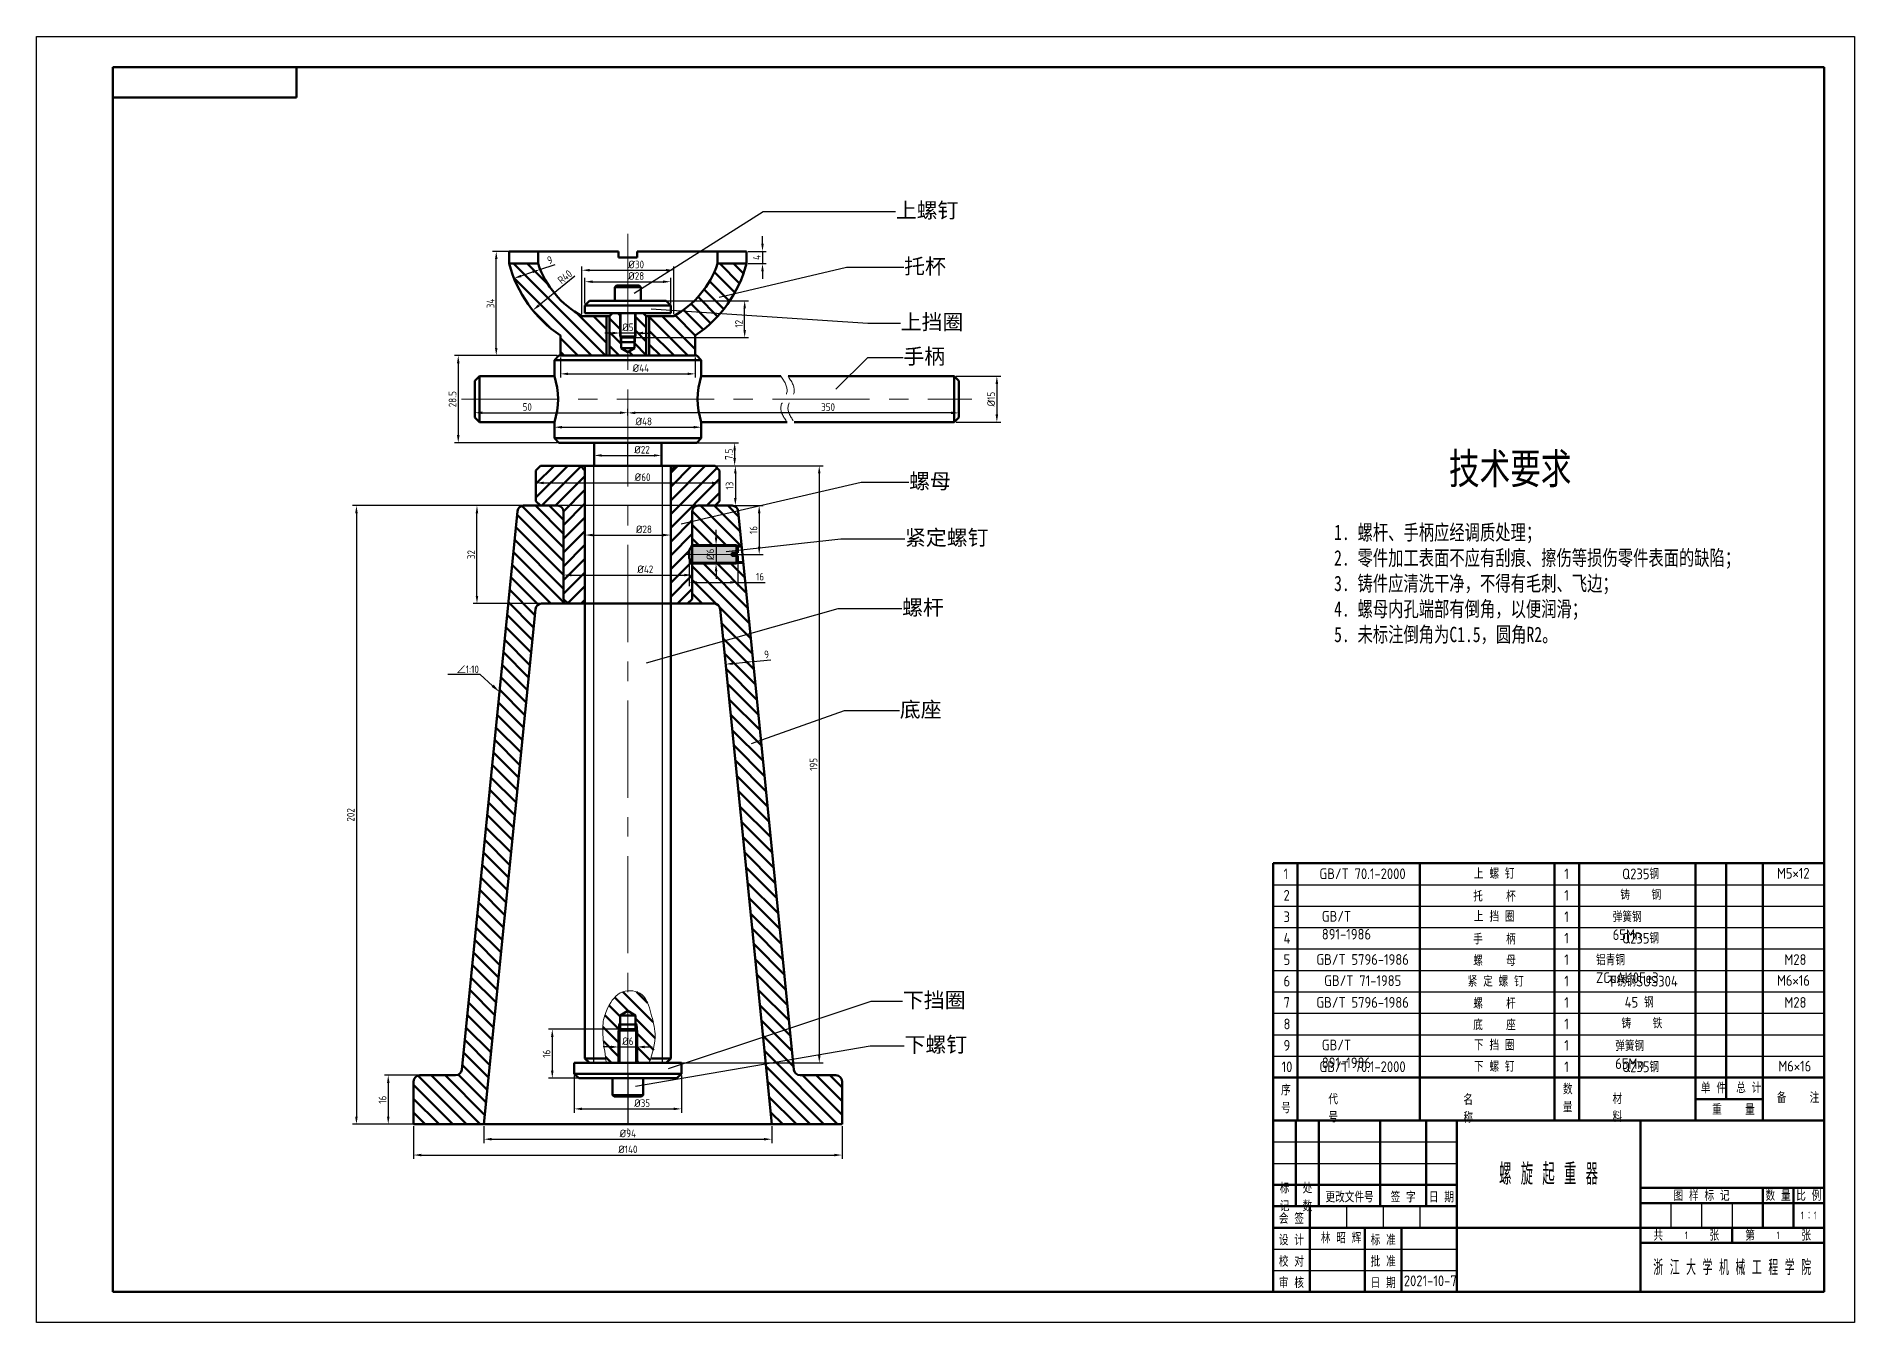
# Model space of a CAD drawing. Header units: inches. Extents: x 1699 to 2293, y 8 to 428.
import ezdxf
from ezdxf import colors
from ezdxf.entities.mleader import LeaderData, LeaderLine
from ezdxf.enums import TextEntityAlignment as Align
from ezdxf.math import Vec2, Vec3

# ---------------------------------------------------------------- set-up
doc = ezdxf.new("R2010")
doc.units = ezdxf.units.IN
doc.header["$MEASUREMENT"] = 0
for name, pattern in [('CENTER', [50.8, 31.75, -6.35, 6.35, -6.35]), ('CENTER2', [28.575, 19.05, -3.175, 3.175, -3.175]), ('HIDDEN', [9.525, 6.35, -3.175])]:
    doc.linetypes.add(name, pattern=pattern)
for name, color, linetype, lineweight in [('中心线1', 7, 'CENTER', 20), ('剖面线1', 7, 'Continuous', 50), ('引线层1', 7, 'Continuous', 20), ('文字层', 7, 'Continuous', 20), ('标注层1', 7, 'Continuous', 20), ('粗实线1', 7, 'Continuous', 50), ('粗实线层', 7, 'Continuous', 50), ('细实线1', 7, 'Continuous', 20), ('细实线层', 1, 'Continuous', 25)]:
    doc.layers.add(name, color=color, linetype=linetype, lineweight=lineweight)
doc.styles.get("Standard").update_dxf_attribs({"font": 'gbenor.shx', "bigfont": 'gbcbig.shx'})
doc.dimstyles.new('ISO-25', dxfattribs={"dimtxt": 2.5, "dimasz": 2.5, "dimexe": 1.25, "dimexo": 0.625, "dimtad": 1, "dimdsep": 46, "dimtxsty": 'Standard', "dimcen": 2.5, "dimadec": 0, "dimazin": 0, "dimtfac": 1, "dimtmove": 0, "dimatfit": 3, "dimfxl": 1, "dimarcsym": 0})
pattern_1 = [(135, (1615.7456, 58.059), (-2.245064, -2.245064), [])]

msp = doc.modelspace()

# ---------------------------------------------------------------- texts
at = {"layer": '文字层', "color": 7, "attachment_point": 1}
for s, width, heights, insert, char_height in [('{\\fHYSWLongFangSong|b0|i0|c134|p2;技术要求}', 117.38929, [0], (2160.101, 291.716), 10), ('{\\fHYSWLongFangSong|b0|i0|c134|p2;1. 螺杆、手柄应经调质处理；\\P2. 零件加工表面不应有刮痕、擦伤等损伤零件表面的缺陷；\\P3. 铸件应清洗干净，不得有毛刺、飞边；\\P4. 螺母内孔端部有倒角，以便润滑；\\P5. 未标注倒角为C1.5，圆角R2。}', 134.11691, [86.958], (2122.571, 268.394), 5)]:
    msp.add_mtext_dynamic_manual_height_columns(s, width=width, gutter_width=1, heights=heights, dxfattribs=dict(at, insert=insert, char_height=char_height))
at = {"layer": '文字层', "color": 7, "char_height": 3.5, "attachment_point": 1}
for s, insert, width in [('1', (2106.058, 156.116), 17.69932), ('{\\Fgbenor|c134;\\C250;\\c2236962;GB/T 70.1-2000}', (2117.786, 156.148), 31.99097), ('上 螺 钉', (2168.269, 156.24), 17.69932), ('1', (2197.755, 156.116), 17.69932), ('{\\C250;\\c2236962;Q235钢}', (2216.684, 156.116), 17.69932), ('M5×12', (2267.251, 156.319), 10.51536), ('2', (2106.058, 149.116), 17.69932), ('托    杯', (2168.02, 148.83), 17.69932), ('1', (2197.755, 149.116), 17.69932), ('{\\H0.91667x;\\C250;\\c2236962;铸    钢}', (2216.07, 149.116), 17.69932), ('上 挡 圈', (2168.269, 142.24), 17.69932), ('3', (2106.058, 142.116), 17.69932), ('{\\Fgbenor|c134;\\C250;\\c2236962;GB/T 891-1986}', (2118.565, 142.259), 25.69629), ('1', (2197.755, 142.116), 17.69932), ('弹簧钢65Mn', (2213.587, 142.116), 17.69932), ('4', (2106.058, 135.116), 17.69932), ('手    柄', (2168.02, 134.83), 17.69932), ('1', (2197.755, 135.116), 17.69932), ('{\\C250;\\c2236962;Q235钢}', (2216.684, 135.116), 17.69932), ('5', (2106.058, 128.116), 17.69932), ('螺    母', (2168.02, 127.83), 17.69932), ('1', (2197.755, 128.116), 17.69932), ('{\\C250;\\c2236962;铝青铜ZCuAl10Fe3}', (2208.14, 128.04), 26.96876), ('M28', (2269.681, 128.138), 17.69932), ('6', (2106.058, 121.116), 17.69932), ('{\\Fgbenor|c134;\\C250;\\c2236962;GB/T 71-1985}', (2119.331, 121.259), 25.69629), ('紧 定 螺 钉', (2166.214, 121.057), 17.69932), ('1', (2197.755, 121.116), 17.69932), ('不锈钢SUS304', (2211.711, 121.082), 30.70221), ('M6×16', (2267.251, 121.319), 10.51536), ('7', (2106.058, 114.116), 17.69932), ('螺    杆', (2168.02, 113.83), 17.69932), ('1', (2197.755, 114.116), 17.69932), ('45 钢', (2217.501, 114.218), 17.69932), ('M28', (2269.681, 114.138), 17.69932), ('8', (2106.058, 107.116), 17.69932), ('底    座', (2168.02, 106.83), 17.69932), ('1', (2197.755, 107.116), 17.69932), ('{\\H0.91667x;\\C250;\\c2236962;铸    铁}', (2216.434, 107.133), 17.69932), ('9', (2106.058, 100.116), 17.69932), ('{\\Fgbenor|c134;\\C250;\\c2236962;GB/T 891-1986}', (2118.565, 100.259), 25.69629), ('下 挡 圈', (2168.269, 100.24), 17.69932), ('1', (2197.755, 100.116), 17.69932), ('弹簧钢65Mn', (2214.422, 99.997), 17.69932), ('10', (2105.416, 93.116), 17.69932), ('{\\Fgbenor|c134;\\C250;\\c2236962;GB/T 70.1-2000}', (2117.786, 93.148), 31.99097), ('下 螺 钉', (2168.269, 93.24), 17.69932), ('1', (2197.755, 93.116), 17.69932), ('{\\C250;\\c2236962;Q235钢}', (2216.684, 93.116), 17.69932), ('M6×16', (2267.694, 93.348), 10.48335), ('林 昭 辉', (2118.235, 37.24), 17.69932), ('2021-10-7', (2145.349, 23.241), 17.69932)]:
    msp.add_mtext(s, dxfattribs=dict(at, insert=insert, width=width))
at = {"layer": '文字层', "char_height": 3.5, "width": 37.64729, "attachment_point": 1}
for insert in [(2116.777, 128.159), (2116.777, 114.159)]:
    msp.add_mtext('GB/T 5796-1986', dxfattribs=dict(at, insert=insert))

# ---------------------------------------------------------------- blocks, each defined once
blk = doc.blocks.new('A2')
at = {"layer": '粗实线层', "color": 7}
for p, q in [((25, 410), (584, 410)), ((25, 10), (25, 410)), ((85, 400), (85, 410)), ((584, 410), (584, 10)), ((25, 400), (85, 400)), ((404, 150), (584, 150)), ((404, 150), (404, 66)), ((412, 150), (412, 66)), ((452, 150), (452, 66)), ((496, 150), (496, 66)), ((504, 150), (504, 66)), ((542, 150), (542, 66)), ((552, 150), (552, 73)), ((564, 150), (564, 66)), ((404, 80), (584, 80)), ((542, 73), (564, 73)), ((404, 66), (584, 66)), ((404, 66), (404, 10)), ((411.5, 66), (411.5, 38)), ((419, 66), (419, 38)), ((439, 66), (439, 38)), ((454, 66), (454, 38)), ((464, 66), (464, 10)), ((524, 66), (524, 10)), ((404, 45), (464, 45)), ((524, 44), (584, 44)), ((564, 44), (564, 31)), ((574, 44), (574, 31)), ((404, 38), (464, 38)), ((416, 37.95), (416, 10)), ((524, 39), (584, 39)), ((404, 31), (584, 31)), ((434, 31), (434, 10)), ((446, 31), (446, 10)), ((554, 31), (554, 26)), ((524, 26), (584, 26)), ((584, 10), (25, 10))]:
    blk.add_line(p, q, dxfattribs=at)
at = {"layer": '细实线层', "color": 7}
for p, q in [((0, 420), (594, 420)), ((0, 0), (0, 420)), ((594, 420), (594, 0)), ((404, 143), (584, 143)), ((404, 136), (584, 136)), ((404, 129), (584, 129)), ((404, 122), (584, 122)), ((404, 115), (584, 115)), ((404, 108), (584, 108)), ((404, 101), (584, 101)), ((404, 94), (584, 94)), ((404, 87), (584, 87)), ((404, 59), (464, 59)), ((404, 52), (464, 52)), ((428, 37.93), (428, 31)), ((440, 37.93), (440, 31)), ((452, 37.97), (452, 31)), ((534, 39), (534, 31)), ((544, 39), (544, 31)), ((554, 39), (554, 31)), ((554, 39), (554, 31)), ((404, 24), (464, 24)), ((404, 17), (464, 17)), ((594, 0), (0, 0))]:
    blk.add_line(p, q, dxfattribs=at)
at = {"layer": '文字层', "color": 7, "char_height": 3.5}
for s, insert, width, attachment_point in [('序\\P号', (406.62, 77.71), 3.248, 1), ('数量', (498.71, 78), 3.248, 1), ('单 件', (543.8, 78.4), 9.2359, 1), ('总 计', (555.3, 78.44), 7.9352, 1), ('代        号', (422.06, 74.72), 17.6993, 1), ('名        称', (466.18, 74.57), 17.6993, 1), ('材        料', (514.91, 74.86), 17.6993, 1), ('重    量', (547.46, 71.33), 15.976, 1), ('备    注', (568.57, 75.22), 15.976, 1), ('标 记', (407.75, 41), 7.5, 5), ('处 数', (415.25, 41), 7.5, 5), ('更改文件号', (429, 41), 20, 5), ('签 字', (446.5, 41), 15, 5), ('日 期', (459, 41), 10, 5), ('图 样 标 记', (544, 41.5), 40, 5), ('数 量', (569, 41.5), 10, 5), ('比 例', (579, 41.5), 10, 5), ('会 签', (410, 34), 12, 5), ('共        张', (539, 28.5), 30, 5), ('第        张', (569, 28.5), 30, 5), ('设 计', (410, 27), 12, 5), ('标 准', (440, 27), 12, 5), ('校 对', (410, 20), 12, 5), ('批 准', (440, 20), 12, 5), ('审 核', (410, 13), 12, 5), ('日 期', (440, 13), 12, 5)]:
    blk.add_mtext(s, dxfattribs=dict(at, insert=insert, width=width, attachment_point=attachment_point))
at = {"layer": '文字层', "color": 7}
blk.add_attdef('零部件上图号', text='', height=5, rotation=180, dxfattribs=at).set_placement((55, 405), align=Align.MIDDLE_CENTER)
at = {"layer": '文字层', "color": 7, "width": 0.8}
for tag, height, p in [('零件名称', 7, (494.11, 53.75)), ('零部件下图号', 5, (554, 55)), ('零部件名称', 7, (494, 48.5)), ('部件名称', 7, (494.11, 44.23)), ('版本号(V)', 2.5, (559, 35)), ('数量', 2.5, (569, 35)), ('比∶例', 2.5, (579, 35)), ('共张', 2.5, (539, 28.5)), ('第张', 2.5, (569, 28.5)), ('材名称', 5, (494, 24)), ('材料名称', 5, (494, 20.5)), ('料名称', 5, (494, 18)), ('公司(单位、厂家)', 5, (554, 18))]:
    blk.add_attdef(tag, text='', height=height, dxfattribs=at).set_placement(p, align=Align.MIDDLE_CENTER)
at = {"layer": '文字层', "color": 7}
for tag, p in [('S', (528.26, 33.93)), ('A', (538.26, 33.93)), ('B', (548.26, 33.93))]:
    blk.add_attdef(tag, p, '', height=2.5, dxfattribs=at)
blk = doc.blocks.new('*D267')
at = {"layer": 'Defpoints', "color": 0, "transparency": 16777216}
for p in [(1998.46, 316.88), (1998.46, 301.88), (2012.4, 301.88)]:
    blk.add_point(p, dxfattribs=at)
at = {"layer": '标注层1', "color": 0, "lineweight": -2, "transparency": 16777216}
for p, q in [((1999.08, 316.88), (2013.65, 316.88)), ((2012.4, 314.38), (2012.4, 304.38)), ((1999.08, 301.88), (2013.65, 301.88))]:
    blk.add_line(p, q, dxfattribs=at)
at = {"layer": '标注层1', "color": 0, "transparency": 16777216}
for points in [[(2011.98, 314.38), (2012.81, 314.38), (2012.4, 316.88)], [(2011.98, 304.38), (2012.81, 304.38), (2012.4, 301.88)]]:
    blk.add_solid(points, dxfattribs=at)
at = {"layer": '标注层1', "color": 0, "transparency": 16777216, "insert": (2010.52, 309.38), "char_height": 2.5, "attachment_point": 5, "rotation": 90}
blk.add_mtext('{\\fISOCPEUR|b0|i0|c134|p34;%%C}15', dxfattribs=at)
blk = doc.blocks.new('*D268')
at = {"layer": 'Defpoints', "color": 0, "transparency": 16777216}
for p in [(1891.84, 363.63), (1860.81, 338.39)]:
    blk.add_point(p, dxfattribs=at)
at = {"layer": '标注层1', "color": 0, "lineweight": -2, "transparency": 16777216}
blk.add_line((1874.56, 349.58), (1862.75, 339.97), dxfattribs=at)
at = {"layer": '标注层1', "color": 0, "transparency": 16777216}
blk.add_solid([(1862.48, 340.29), (1863.01, 339.65), (1860.81, 338.39)], dxfattribs=at)
at = {"layer": '标注层1', "color": 0, "transparency": 16777216, "insert": (1871.28, 349.32), "char_height": 2.5, "attachment_point": 5, "rotation": 39.10721}
blk.add_mtext('R40', dxfattribs=at)
blk = doc.blocks.new('*D269')
at = {"layer": 'Defpoints', "color": 0, "transparency": 16777216}
for p in [(1848.86, 357.63), (1869.34, 357.63), (1869.34, 323.63)]:
    blk.add_point(p, dxfattribs=at)
at = {"layer": '标注层1', "color": 0, "lineweight": -2, "transparency": 16777216}
for p, q in [((1868.72, 357.63), (1847.61, 357.63)), ((1848.86, 326.13), (1848.86, 355.13)), ((1868.72, 323.63), (1847.61, 323.63))]:
    blk.add_line(p, q, dxfattribs=at)
at = {"layer": '标注层1', "color": 0, "transparency": 16777216}
for points in [[(1848.44, 355.13), (1849.28, 355.13), (1848.86, 357.63)], [(1848.44, 326.13), (1849.28, 326.13), (1848.86, 323.63)]]:
    blk.add_solid(points, dxfattribs=at)
at = {"layer": '标注层1', "color": 0, "transparency": 16777216, "insert": (1846.99, 340.63), "char_height": 2.5, "attachment_point": 5, "rotation": 90}
blk.add_mtext('34', dxfattribs=at)
blk = doc.blocks.new('*D270')
at = {"layer": 'Defpoints', "color": 0, "transparency": 16777216}
for p in [(1915.84, 300.22), (1867.84, 296.63), (1915.84, 296.63)]:
    blk.add_point(p, dxfattribs=at)
at = {"layer": '标注层1', "color": 0, "lineweight": -2, "transparency": 16777216}
for p, q in [((1867.84, 297.25), (1867.84, 301.47)), ((1870.34, 300.22), (1913.34, 300.22)), ((1915.84, 297.25), (1915.84, 301.47))]:
    blk.add_line(p, q, dxfattribs=at)
at = {"layer": '标注层1', "color": 0, "transparency": 16777216}
for points in [[(1870.34, 300.64), (1870.34, 299.81), (1867.84, 300.22)], [(1913.34, 300.64), (1913.34, 299.81), (1915.84, 300.22)]]:
    blk.add_solid(points, dxfattribs=at)
at = {"layer": '标注层1', "color": 0, "transparency": 16777216, "insert": (1897.04, 302.1), "char_height": 2.5, "attachment_point": 5}
blk.add_mtext('{\\fISOCPEUR|b0|i0|c134|p34;%%C}48', dxfattribs=at)
blk = doc.blocks.new('*D271')
at = {"layer": 'Defpoints', "color": 0, "transparency": 16777216}
for p in [(1869.34, 323.63), (1836.44, 295.13), (1869.34, 295.13)]:
    blk.add_point(p, dxfattribs=at)
at = {"layer": '标注层1', "color": 0, "lineweight": -2, "transparency": 16777216}
for p, q in [((1868.72, 323.63), (1835.19, 323.63)), ((1836.44, 321.13), (1836.44, 297.63)), ((1868.72, 295.13), (1835.19, 295.13))]:
    blk.add_line(p, q, dxfattribs=at)
at = {"layer": '标注层1', "color": 0, "transparency": 16777216}
for points in [[(1836.03, 321.13), (1836.86, 321.13), (1836.44, 323.63)], [(1836.03, 297.63), (1836.86, 297.63), (1836.44, 295.13)]]:
    blk.add_solid(points, dxfattribs=at)
at = {"layer": '标注层1', "color": 0, "transparency": 16777216, "insert": (1834.57, 309.38), "char_height": 2.5, "attachment_point": 5, "rotation": 90}
blk.add_mtext('28.5', dxfattribs=at)
blk = doc.blocks.new('*D272')
at = {"layer": 'Defpoints', "color": 0, "transparency": 16777216}
for p in [(1930.57, 357.63), (1930.57, 353.63), (1935.84, 353.63)]:
    blk.add_point(p, dxfattribs=at)
at = {"layer": '标注层1', "color": 0, "lineweight": -2, "transparency": 16777216}
for p, q in [((1935.84, 360.13), (1935.84, 362.63)), ((1931.2, 357.63), (1937.09, 357.63)), ((1935.84, 357.63), (1935.84, 353.63)), ((1931.2, 353.63), (1937.09, 353.63)), ((1935.84, 351.13), (1935.84, 348.63))]:
    blk.add_line(p, q, dxfattribs=at)
at = {"layer": '标注层1', "color": 0, "transparency": 16777216}
for points in [[(1935.42, 360.13), (1936.25, 360.13), (1935.84, 357.63)], [(1935.42, 351.13), (1936.25, 351.13), (1935.84, 353.63)]]:
    blk.add_solid(points, dxfattribs=at)
at = {"layer": '标注层1', "color": 0, "transparency": 16777216, "insert": (1933.96, 355.63), "char_height": 2.5, "attachment_point": 5, "rotation": 90}
blk.add_mtext('4', dxfattribs=at)
blk = doc.blocks.new('*D273')
at = {"layer": 'Defpoints', "color": 0, "transparency": 16777216}
for p in [(1869.84, 323.63), (1913.84, 323.63), (1913.84, 317.65)]:
    blk.add_point(p, dxfattribs=at)
at = {"layer": '标注层1', "color": 0, "lineweight": -2, "transparency": 16777216}
for p, q in [((1869.84, 323), (1869.84, 316.4)), ((1913.84, 323), (1913.84, 316.4)), ((1872.34, 317.65), (1911.34, 317.65))]:
    blk.add_line(p, q, dxfattribs=at)
at = {"layer": '标注层1', "color": 0, "transparency": 16777216}
for points in [[(1872.34, 318.06), (1872.34, 317.23), (1869.84, 317.65)], [(1911.34, 318.06), (1911.34, 317.23), (1913.84, 317.65)]]:
    blk.add_solid(points, dxfattribs=at)
at = {"layer": '标注层1', "color": 0, "transparency": 16777216, "insert": (1896.1, 319.52), "char_height": 2.5, "attachment_point": 5}
blk.add_mtext('{\\fISOCPEUR|b0|i0|c134|p34;%%C}44', dxfattribs=at)
blk = doc.blocks.new('*D274')
at = {"layer": 'Defpoints', "color": 0, "transparency": 16777216}
for p in [(1905.84, 347.73), (1877.84, 340), (1905.84, 340)]:
    blk.add_point(p, dxfattribs=at)
at = {"layer": '标注层1', "color": 0, "lineweight": -2, "transparency": 16777216}
for p, q in [((1877.84, 340.62), (1877.84, 348.98)), ((1880.34, 347.73), (1903.34, 347.73)), ((1905.84, 340.62), (1905.84, 348.98))]:
    blk.add_line(p, q, dxfattribs=at)
at = {"layer": '标注层1', "color": 0, "transparency": 16777216}
for points in [[(1880.34, 348.15), (1880.34, 347.32), (1877.84, 347.73)], [(1903.34, 348.15), (1903.34, 347.32), (1905.84, 347.73)]]:
    blk.add_solid(points, dxfattribs=at)
at = {"layer": '标注层1', "color": 0, "transparency": 16777216, "insert": (1894.56, 349.61), "char_height": 2.5, "attachment_point": 5}
blk.add_mtext('{\\fISOCPEUR|b0|i0|c134|p34;%%C}28', dxfattribs=at)
blk = doc.blocks.new('*D275')
at = {"layer": 'Defpoints', "color": 0, "transparency": 16777216}
for p in [(1889.34, 330.98), (1889.34, 329.87), (1894.34, 329.87)]:
    blk.add_point(p, dxfattribs=at)
at = {"layer": '标注层1', "color": 0, "lineweight": -2, "transparency": 16777216}
for p, q in [((1886.84, 330.98), (1884.34, 330.98)), ((1889.34, 330.5), (1889.34, 332.23)), ((1894.34, 330.98), (1889.34, 330.98)), ((1894.34, 330.5), (1894.34, 332.23)), ((1896.84, 330.98), (1899.34, 330.98))]:
    blk.add_line(p, q, dxfattribs=at)
at = {"layer": '标注层1', "color": 0, "transparency": 16777216}
for points in [[(1886.84, 331.4), (1886.84, 330.56), (1889.34, 330.98)], [(1896.84, 331.4), (1896.84, 330.56), (1894.34, 330.98)]]:
    blk.add_solid(points, dxfattribs=at)
at = {"layer": '标注层1', "color": 0, "transparency": 16777216, "insert": (1891.84, 332.85), "char_height": 2.5, "attachment_point": 5}
blk.add_mtext('{\\fISOCPEUR|b0|i0|c134|p34;%%C}5', dxfattribs=at)
blk = doc.blocks.new('*D276')
at = {"layer": 'Defpoints', "color": 0, "transparency": 16777216}
for p in [(1902.84, 295.13), (1902.84, 287.63), (1926.74, 287.63)]:
    blk.add_point(p, dxfattribs=at)
at = {"layer": '标注层1', "color": 0, "lineweight": -2, "transparency": 16777216}
for p, q in [((1903.47, 295.13), (1927.99, 295.13)), ((1926.74, 292.63), (1926.74, 290.13)), ((1903.47, 287.63), (1927.99, 287.63))]:
    blk.add_line(p, q, dxfattribs=at)
at = {"layer": '标注层1', "color": 0, "transparency": 16777216}
for points in [[(1926.32, 292.63), (1927.16, 292.63), (1926.74, 295.13)], [(1926.32, 290.13), (1927.16, 290.13), (1926.74, 287.63)]]:
    blk.add_solid(points, dxfattribs=at)
at = {"layer": '标注层1', "color": 0, "transparency": 16777216, "insert": (1924.87, 291.38), "char_height": 2.5, "attachment_point": 5, "rotation": 90}
blk.add_mtext('7.5', dxfattribs=at)
blk = doc.blocks.new('*D277')
at = {"layer": 'Defpoints', "color": 0, "transparency": 16777216}
for p in [(1880.84, 295.13), (1902.84, 295.13), (1902.84, 291)]:
    blk.add_point(p, dxfattribs=at)
at = {"layer": '标注层1', "color": 0, "lineweight": -2, "transparency": 16777216}
for p, q in [((1880.84, 294.5), (1880.84, 289.75)), ((1902.84, 294.5), (1902.84, 289.75)), ((1883.34, 291), (1900.34, 291))]:
    blk.add_line(p, q, dxfattribs=at)
at = {"layer": '标注层1', "color": 0, "transparency": 16777216}
for points in [[(1883.34, 291.42), (1883.34, 290.59), (1880.84, 291)], [(1900.34, 291.42), (1900.34, 290.59), (1902.84, 291)]]:
    blk.add_solid(points, dxfattribs=at)
at = {"layer": '标注层1', "color": 0, "transparency": 16777216, "insert": (1896.47, 292.88), "char_height": 2.5, "attachment_point": 5}
blk.add_mtext('{\\fISOCPEUR|b0|i0|c134|p34;%%C}22', dxfattribs=at)
blk = doc.blocks.new('*D278')
at = {"layer": 'Defpoints', "color": 0, "transparency": 16777216}
for p in [(1920.34, 287.63), (1920.34, 274.63), (1926.97, 274.63)]:
    blk.add_point(p, dxfattribs=at)
at = {"layer": '标注层1', "color": 0, "lineweight": -2, "transparency": 16777216}
for p, q in [((1920.97, 287.63), (1928.22, 287.63)), ((1926.97, 285.13), (1926.97, 277.13)), ((1920.97, 274.63), (1928.22, 274.63))]:
    blk.add_line(p, q, dxfattribs=at)
at = {"layer": '标注层1', "color": 0, "transparency": 16777216}
for points in [[(1926.55, 285.13), (1927.38, 285.13), (1926.97, 287.63)], [(1926.55, 277.13), (1927.38, 277.13), (1926.97, 274.63)]]:
    blk.add_solid(points, dxfattribs=at)
at = {"layer": '标注层1', "color": 0, "transparency": 16777216, "insert": (1925.09, 281.13), "char_height": 2.5, "attachment_point": 5, "rotation": 90}
blk.add_mtext('13', dxfattribs=at)
blk = doc.blocks.new('*D279')
at = {"layer": 'Defpoints', "color": 0, "transparency": 16777216}
for p in [(1861.84, 286.13), (1921.84, 286.13), (1921.84, 282.02)]:
    blk.add_point(p, dxfattribs=at)
at = {"layer": '标注层1', "color": 0, "lineweight": -2, "transparency": 16777216}
for p, q in [((1861.84, 285.5), (1861.84, 280.77)), ((1921.84, 285.5), (1921.84, 280.77)), ((1864.34, 282.02), (1919.34, 282.02))]:
    blk.add_line(p, q, dxfattribs=at)
at = {"layer": '标注层1', "color": 0, "transparency": 16777216}
for points in [[(1864.34, 282.44), (1864.34, 281.61), (1861.84, 282.02)], [(1919.34, 282.44), (1919.34, 281.61), (1921.84, 282.02)]]:
    blk.add_solid(points, dxfattribs=at)
at = {"layer": '标注层1', "color": 0, "transparency": 16777216, "insert": (1896.66, 283.9), "char_height": 2.5, "attachment_point": 5}
blk.add_mtext('{\\fISOCPEUR|b0|i0|c134|p34;%%C}60', dxfattribs=at)
blk = doc.blocks.new('*D280')
at = {"layer": 'Defpoints', "color": 0, "transparency": 16777216}
for p in [(1877.84, 287.63), (1905.84, 287.63), (1905.84, 265.01)]:
    blk.add_point(p, dxfattribs=at)
at = {"layer": '标注层1', "color": 0, "lineweight": -2, "transparency": 16777216}
for p, q in [((1877.84, 287), (1877.84, 263.76)), ((1905.84, 287), (1905.84, 263.76)), ((1880.34, 265.01), (1903.34, 265.01))]:
    blk.add_line(p, q, dxfattribs=at)
at = {"layer": '标注层1', "color": 0, "transparency": 16777216}
for points in [[(1880.34, 265.43), (1880.34, 264.59), (1877.84, 265.01)], [(1903.34, 265.43), (1903.34, 264.59), (1905.84, 265.01)]]:
    blk.add_solid(points, dxfattribs=at)
at = {"layer": '标注层1', "color": 0, "transparency": 16777216, "insert": (1897.1, 266.88), "char_height": 2.5, "attachment_point": 5}
blk.add_mtext('{\\fISOCPEUR|b0|i0|c134|p34;%%C}28', dxfattribs=at)
blk = doc.blocks.new('*D281')
at = {"layer": 'Defpoints', "color": 0, "transparency": 16777216}
for p in [(1821.84, 72.63), (1961.84, 72.63), (1961.84, 62.56)]:
    blk.add_point(p, dxfattribs=at)
at = {"layer": '标注层1', "color": 0, "lineweight": -2, "transparency": 16777216}
for p, q in [((1821.84, 72), (1821.84, 61.31)), ((1961.84, 72), (1961.84, 61.31)), ((1824.34, 62.56), (1959.34, 62.56))]:
    blk.add_line(p, q, dxfattribs=at)
at = {"layer": '标注层1', "color": 0, "transparency": 16777216}
for points in [[(1824.34, 62.97), (1824.34, 62.14), (1821.84, 62.56)], [(1959.34, 62.97), (1959.34, 62.14), (1961.84, 62.56)]]:
    blk.add_solid(points, dxfattribs=at)
at = {"layer": '标注层1', "color": 0, "transparency": 16777216, "insert": (1891.84, 64.43), "char_height": 2.5, "attachment_point": 5}
blk.add_mtext('{\\fISOCPEUR|b0|i0|c134|p34;%%C}140', dxfattribs=at)
blk = doc.blocks.new('*D282')
at = {"layer": 'Defpoints', "color": 0, "transparency": 16777216}
for p in [(1844.84, 72.63), (1938.84, 72.63), (1938.84, 67.73)]:
    blk.add_point(p, dxfattribs=at)
at = {"layer": '标注层1', "color": 0, "lineweight": -2, "transparency": 16777216}
for p, q in [((1844.84, 72), (1844.84, 66.48)), ((1938.84, 72), (1938.84, 66.48)), ((1847.34, 67.73), (1936.34, 67.73))]:
    blk.add_line(p, q, dxfattribs=at)
at = {"layer": '标注层1', "color": 0, "transparency": 16777216}
for points in [[(1847.34, 68.15), (1847.34, 67.31), (1844.84, 67.73)], [(1936.34, 68.15), (1936.34, 67.31), (1938.84, 67.73)]]:
    blk.add_solid(points, dxfattribs=at)
at = {"layer": '标注层1', "color": 0, "transparency": 16777216, "insert": (1891.84, 69.61), "char_height": 2.5, "attachment_point": 5}
blk.add_mtext('{\\fISOCPEUR|b0|i0|c134|p34;%%C}94', dxfattribs=at)
blk = doc.blocks.new('*D283')
at = {"layer": 'Defpoints', "color": 0, "transparency": 16777216}
for p in [(1823.84, 88.63), (1813.58, 72.63), (1823.84, 72.63)]:
    blk.add_point(p, dxfattribs=at)
at = {"layer": '标注层1', "color": 0, "lineweight": -2, "transparency": 16777216}
for p, q in [((1823.22, 88.63), (1812.33, 88.63)), ((1813.58, 86.13), (1813.58, 75.13)), ((1823.22, 72.63), (1812.33, 72.63))]:
    blk.add_line(p, q, dxfattribs=at)
at = {"layer": '标注层1', "color": 0, "transparency": 16777216}
for points in [[(1813.17, 86.13), (1814, 86.13), (1813.58, 88.63)], [(1813.17, 75.13), (1814, 75.13), (1813.58, 72.63)]]:
    blk.add_solid(points, dxfattribs=at)
at = {"layer": '标注层1', "color": 0, "transparency": 16777216, "insert": (1811.71, 80.63), "char_height": 2.5, "attachment_point": 5, "rotation": 90}
blk.add_mtext('16', dxfattribs=at)
blk = doc.blocks.new('*D284')
at = {"layer": 'Defpoints', "color": 0, "transparency": 16777216}
for p in [(1857.81, 274.63), (1803.19, 72.63), (1857.81, 72.63)]:
    blk.add_point(p, dxfattribs=at)
at = {"layer": '标注层1', "color": 0, "lineweight": -2, "transparency": 16777216}
for p, q in [((1857.18, 274.63), (1801.94, 274.63)), ((1803.19, 272.13), (1803.19, 75.13)), ((1857.18, 72.63), (1801.94, 72.63))]:
    blk.add_line(p, q, dxfattribs=at)
at = {"layer": '标注层1', "color": 0, "transparency": 16777216}
for points in [[(1802.77, 272.13), (1803.6, 272.13), (1803.19, 274.63)], [(1802.77, 75.13), (1803.6, 75.13), (1803.19, 72.63)]]:
    blk.add_solid(points, dxfattribs=at)
at = {"layer": '标注层1', "color": 0, "transparency": 16777216, "insert": (1801.31, 173.63), "char_height": 2.5, "attachment_point": 5, "rotation": 90}
blk.add_mtext('202', dxfattribs=at)
blk = doc.blocks.new('*D285')
at = {"layer": 'Defpoints', "color": 0, "transparency": 16777216}
for p in [(1842.56, 274.63), (1920.03, 274.63), (1920.03, 242.63)]:
    blk.add_point(p, dxfattribs=at)
at = {"layer": '标注层1', "color": 0, "lineweight": -2, "transparency": 16777216}
for p, q in [((1919.41, 274.63), (1841.31, 274.63)), ((1842.56, 245.13), (1842.56, 272.13)), ((1919.41, 242.63), (1841.31, 242.63))]:
    blk.add_line(p, q, dxfattribs=at)
at = {"layer": '标注层1', "color": 0, "transparency": 16777216}
for points in [[(1842.14, 272.13), (1842.97, 272.13), (1842.56, 274.63)], [(1842.14, 245.13), (1842.97, 245.13), (1842.56, 242.63)]]:
    blk.add_solid(points, dxfattribs=at)
at = {"layer": '标注层1', "color": 0, "transparency": 16777216, "insert": (1840.68, 258.63), "char_height": 2.5, "attachment_point": 5, "rotation": 90}
blk.add_mtext('32', dxfattribs=at)
blk = doc.blocks.new('*D286')
at = {"layer": 'Defpoints', "color": 0, "transparency": 16777216}
for p in [(1912.84, 261.7), (1912.84, 255.7), (1920.68, 255.7)]:
    blk.add_point(p, dxfattribs=at)
at = {"layer": '标注层1', "color": 0, "lineweight": -2, "transparency": 16777216}
for p, q in [((1913.47, 261.7), (1921.93, 261.7)), ((1920.68, 264.2), (1920.68, 266.7)), ((1920.68, 261.7), (1920.68, 255.7)), ((1913.47, 255.7), (1921.93, 255.7)), ((1920.68, 253.2), (1920.68, 250.7))]:
    blk.add_line(p, q, dxfattribs=at)
at = {"layer": '标注层1', "color": 0, "transparency": 16777216}
for points in [[(1920.26, 264.2), (1921.09, 264.2), (1920.68, 261.7)], [(1920.26, 253.2), (1921.09, 253.2), (1920.68, 255.7)]]:
    blk.add_solid(points, dxfattribs=at)
at = {"layer": '标注层1', "color": 0, "transparency": 16777216, "insert": (1918.8, 258.7), "char_height": 2.5, "attachment_point": 5, "rotation": 90}
blk.add_mtext('{\\fISOCPEUR|b0|i0|c134|p34;%%C}6', dxfattribs=at)
blk = doc.blocks.new('*D287')
at = {"layer": 'Defpoints', "color": 0, "transparency": 16777216}
for p in [(1926.97, 274.63), (1926.97, 258.7), (1934.76, 258.7)]:
    blk.add_point(p, dxfattribs=at)
at = {"layer": '标注层1', "color": 0, "lineweight": -2, "transparency": 16777216}
for p, q in [((1927.59, 274.63), (1936.01, 274.63)), ((1934.76, 272.13), (1934.76, 261.2)), ((1927.59, 258.7), (1936.01, 258.7))]:
    blk.add_line(p, q, dxfattribs=at)
at = {"layer": '标注层1', "color": 0, "transparency": 16777216}
for points in [[(1934.34, 272.13), (1935.18, 272.13), (1934.76, 274.63)], [(1934.34, 261.2), (1935.18, 261.2), (1934.76, 258.7)]]:
    blk.add_solid(points, dxfattribs=at)
at = {"layer": '标注层1', "color": 0, "transparency": 16777216, "insert": (1932.89, 266.66), "char_height": 2.5, "attachment_point": 5, "rotation": 90}
blk.add_mtext('16', dxfattribs=at)
blk = doc.blocks.new('*D288')
at = {"layer": 'Defpoints', "color": 0, "transparency": 16777216}
for p in [(1912.84, 251.94), (1870.84, 244.13), (1912.84, 244.13)]:
    blk.add_point(p, dxfattribs=at)
at = {"layer": '标注层1', "color": 0, "lineweight": -2, "transparency": 16777216}
for p, q in [((1870.84, 244.75), (1870.84, 253.19)), ((1873.34, 251.94), (1910.34, 251.94)), ((1912.84, 244.75), (1912.84, 253.19))]:
    blk.add_line(p, q, dxfattribs=at)
at = {"layer": '标注层1', "color": 0, "transparency": 16777216}
for points in [[(1873.34, 252.36), (1873.34, 251.53), (1870.84, 251.94)], [(1910.34, 252.36), (1910.34, 251.53), (1912.84, 251.94)]]:
    blk.add_solid(points, dxfattribs=at)
at = {"layer": '标注层1', "color": 0, "transparency": 16777216, "insert": (1897.55, 253.82), "char_height": 2.5, "attachment_point": 5}
blk.add_mtext('{\\fISOCPEUR|b0|i0|c134|p34;%%C}42', dxfattribs=at)
blk = doc.blocks.new('*D289')
at = {"layer": 'Defpoints', "color": 0, "transparency": 16777216}
for p in [(1874.34, 89.13), (1909.34, 89.13), (1909.34, 77.63)]:
    blk.add_point(p, dxfattribs=at)
at = {"layer": '标注层1', "color": 0, "lineweight": -2, "transparency": 16777216}
for p, q in [((1874.34, 88.5), (1874.34, 76.38)), ((1909.34, 88.5), (1909.34, 76.38)), ((1876.84, 77.63), (1906.84, 77.63))]:
    blk.add_line(p, q, dxfattribs=at)
at = {"layer": '标注层1', "color": 0, "transparency": 16777216}
for points in [[(1876.84, 78.05), (1876.84, 77.22), (1874.34, 77.63)], [(1906.84, 78.05), (1906.84, 77.22), (1909.34, 77.63)]]:
    blk.add_solid(points, dxfattribs=at)
at = {"layer": '标注层1', "color": 0, "transparency": 16777216, "insert": (1896.5, 79.51), "char_height": 2.5, "attachment_point": 5}
blk.add_mtext('{\\fISOCPEUR|b0|i0|c134|p34;%%C}35', dxfattribs=at)
blk = doc.blocks.new('*D290')
at = {"layer": 'Defpoints', "color": 0, "transparency": 16777216}
for p in [(1888.84, 105.18), (1894.84, 105.18), (1894.84, 97.85)]:
    blk.add_point(p, dxfattribs=at)
at = {"layer": '标注层1', "color": 0, "lineweight": -2, "transparency": 16777216}
for p, q in [((1888.84, 104.55), (1888.84, 96.6)), ((1894.84, 104.55), (1894.84, 96.6)), ((1886.34, 97.85), (1883.84, 97.85)), ((1888.84, 97.85), (1894.84, 97.85)), ((1897.34, 97.85), (1899.84, 97.85))]:
    blk.add_line(p, q, dxfattribs=at)
at = {"layer": '标注层1', "color": 0, "transparency": 16777216}
for points in [[(1886.34, 98.27), (1886.34, 97.43), (1888.84, 97.85)], [(1897.34, 98.27), (1897.34, 97.43), (1894.84, 97.85)]]:
    blk.add_solid(points, dxfattribs=at)
at = {"layer": '标注层1', "color": 0, "transparency": 16777216, "insert": (1891.84, 99.72), "char_height": 2.5, "attachment_point": 5}
blk.add_mtext('{\\fISOCPEUR|b0|i0|c134|p34;%%C}6', dxfattribs=at)
blk = doc.blocks.new('*D291')
at = {"layer": 'Defpoints', "color": 0, "transparency": 16777216}
for p in [(1902.84, 287.63), (1902.84, 92.63), (1954.38, 92.63)]:
    blk.add_point(p, dxfattribs=at)
at = {"layer": '标注层1', "color": 0, "lineweight": -2, "transparency": 16777216}
for p, q in [((1903.47, 287.63), (1955.63, 287.63)), ((1954.38, 285.13), (1954.38, 95.13)), ((1903.47, 92.63), (1955.63, 92.63))]:
    blk.add_line(p, q, dxfattribs=at)
at = {"layer": '标注层1', "color": 0, "transparency": 16777216}
for points in [[(1953.96, 285.13), (1954.8, 285.13), (1954.38, 287.63)], [(1953.96, 95.13), (1954.8, 95.13), (1954.38, 92.63)]]:
    blk.add_solid(points, dxfattribs=at)
at = {"layer": '标注层1', "color": 0, "transparency": 16777216, "insert": (1952.51, 190.13), "char_height": 2.5, "attachment_point": 5, "rotation": 90}
blk.add_mtext('195', dxfattribs=at)
blk = doc.blocks.new('*D292')
at = {"layer": 'Defpoints', "color": 0, "transparency": 16777216}
for p in [(1841.84, 303.38), (1891.84, 304.95), (1891.84, 303.38)]:
    blk.add_point(p, dxfattribs=at)
at = {"layer": '标注层1', "color": 0, "lineweight": -2, "transparency": 16777216}
for p, q in [((1841.84, 304), (1841.84, 306.2)), ((1844.34, 304.95), (1889.34, 304.95)), ((1891.84, 304), (1891.84, 306.2))]:
    blk.add_line(p, q, dxfattribs=at)
at = {"layer": '标注层1', "color": 0, "transparency": 16777216}
for points in [[(1844.34, 305.37), (1844.34, 304.54), (1841.84, 304.95)], [(1889.34, 305.37), (1889.34, 304.54), (1891.84, 304.95)]]:
    blk.add_solid(points, dxfattribs=at)
at = {"layer": '标注层1', "color": 0, "transparency": 16777216, "insert": (1858.99, 306.83), "char_height": 2.5, "attachment_point": 5}
blk.add_mtext('50', dxfattribs=at)
blk = doc.blocks.new('*D293')
at = {"layer": 'Defpoints', "color": 0, "transparency": 16777216}
for p in [(1891.84, 304.9), (1891.84, 303.38), (1999.96, 303.38)]:
    blk.add_point(p, dxfattribs=at)
at = {"layer": '标注层1', "color": 0, "lineweight": -2, "transparency": 16777216}
for p, q in [((1891.84, 304), (1891.84, 306.15)), ((1997.46, 304.9), (1894.34, 304.9)), ((1999.96, 304), (1999.96, 306.15))]:
    blk.add_line(p, q, dxfattribs=at)
at = {"layer": '标注层1', "color": 0, "transparency": 16777216}
for points in [[(1894.34, 305.32), (1894.34, 304.48), (1891.84, 304.9)], [(1997.46, 305.32), (1997.46, 304.48), (1999.96, 304.9)]]:
    blk.add_solid(points, dxfattribs=at)
at = {"layer": '标注层1', "color": 0, "transparency": 16777216, "insert": (1957.27, 306.78), "char_height": 2.5, "attachment_point": 5}
blk.add_mtext('350', dxfattribs=at)
blk = doc.blocks.new('*D294')
at = {"layer": 'Defpoints', "color": 0, "transparency": 16777216}
for p in [(1906.84, 351.48), (1876.84, 336.5), (1906.84, 336.5)]:
    blk.add_point(p, dxfattribs=at)
at = {"layer": '标注层1', "color": 0, "lineweight": -2, "transparency": 16777216}
for p, q in [((1876.84, 337.12), (1876.84, 352.73)), ((1879.34, 351.48), (1904.34, 351.48)), ((1906.84, 337.12), (1906.84, 352.73))]:
    blk.add_line(p, q, dxfattribs=at)
at = {"layer": '标注层1', "color": 0, "transparency": 16777216}
for points in [[(1879.34, 351.9), (1879.34, 351.07), (1876.84, 351.48)], [(1904.34, 351.9), (1904.34, 351.07), (1906.84, 351.48)]]:
    blk.add_solid(points, dxfattribs=at)
at = {"layer": '标注层1', "color": 0, "transparency": 16777216, "insert": (1894.57, 353.36), "char_height": 2.5, "attachment_point": 5}
blk.add_mtext('{\\fISOCPEUR|b0|i0|c134|p34;%%C}30', dxfattribs=at)
blk = doc.blocks.new('*D295')
at = {"layer": 'Defpoints', "color": 0, "transparency": 16777216}
for p in [(1922.02, 240.82), (1930.98, 241.72), (1932.78, 223.72)]:
    blk.add_point(p, dxfattribs=at)
at = {"layer": '标注层1', "color": 0, "lineweight": -2, "transparency": 16777216}
for p, q in [((1922.09, 240.2), (1923.95, 221.58)), ((1931.04, 241.1), (1932.9, 222.47)), ((1926.31, 223.07), (1930.29, 223.47)), ((1932.78, 223.72), (1938.51, 224.29))]:
    blk.add_line(p, q, dxfattribs=at)
at = {"layer": '标注层1', "color": 0, "transparency": 16777216}
for points in [[(1926.27, 223.48), (1926.35, 222.66), (1923.82, 222.82)], [(1930.25, 223.88), (1930.33, 223.05), (1932.78, 223.72)]]:
    blk.add_solid(points, dxfattribs=at)
at = {"layer": '标注层1', "color": 0, "transparency": 16777216, "insert": (1937.18, 226.04), "char_height": 2.5, "attachment_point": 5, "rotation": 5.7106}
blk.add_mtext('9', dxfattribs=at)
blk = doc.blocks.new('*D296')
at = {"layer": 'Defpoints', "color": 0, "transparency": 16777216}
for p in [(1853.98, 350.72), (1862.5, 353.63), (1854.63, 348.82)]:
    blk.add_point(p, dxfattribs=at)
at = {"layer": '标注层1', "color": 0, "lineweight": -2, "transparency": 16777216}
for p, q in [((1857, 349.63), (1860.78, 350.92)), ((1862.7, 353.03), (1863.55, 350.54)), ((1863.15, 351.72), (1868.06, 353.39)), ((1854.18, 350.13), (1855.03, 347.64))]:
    blk.add_line(p, q, dxfattribs=at)
at = {"layer": '标注层1', "color": 0, "transparency": 16777216}
for points in [[(1860.65, 351.31), (1860.92, 350.52), (1863.15, 351.72)], [(1856.86, 350.02), (1857.13, 349.23), (1854.63, 348.82)]]:
    blk.add_solid(points, dxfattribs=at)
at = {"layer": '标注层1', "color": 0, "transparency": 16777216, "insert": (1866.36, 354.8), "char_height": 2.5, "attachment_point": 5, "rotation": 18.81906}
blk.add_mtext('9', dxfattribs=at)
blk = doc.blocks.new('_None')
blk = doc.blocks.new('*D297')
at = {"layer": 'Defpoints', "color": 0, "transparency": 16777216}
for p in [(1893.97, 341.5), (1930.01, 341.5), (1893.97, 329.5)]:
    blk.add_point(p, dxfattribs=at)
at = {"layer": '标注层1', "color": 0, "lineweight": -2, "transparency": 16777216}
for p, q in [((1894.59, 341.5), (1931.26, 341.5)), ((1930.01, 332), (1930.01, 339)), ((1894.59, 329.5), (1931.26, 329.5))]:
    blk.add_line(p, q, dxfattribs=at)
at = {"layer": '标注层1', "color": 0, "transparency": 16777216}
for points in [[(1929.6, 339), (1930.43, 339), (1930.01, 341.5)], [(1929.6, 332), (1930.43, 332), (1930.01, 329.5)]]:
    blk.add_solid(points, dxfattribs=at)
at = {"layer": '标注层1', "color": 0, "transparency": 16777216, "insert": (1928.14, 333.99), "char_height": 2.5, "attachment_point": 5, "rotation": 90}
blk.add_mtext('12', dxfattribs=at)
blk = doc.blocks.new('*D298')
at = {"layer": 'Defpoints', "color": 0, "transparency": 16777216}
for p in [(1889.29, 103.63), (1867.17, 87.63), (1889.29, 87.63)]:
    blk.add_point(p, dxfattribs=at)
at = {"layer": '标注层1', "color": 0, "lineweight": -2, "transparency": 16777216}
for p, q in [((1888.67, 103.63), (1865.92, 103.63)), ((1867.17, 101.13), (1867.17, 90.13)), ((1888.67, 87.63), (1865.92, 87.63))]:
    blk.add_line(p, q, dxfattribs=at)
at = {"layer": '标注层1', "color": 0, "transparency": 16777216}
for points in [[(1866.75, 101.13), (1867.58, 101.13), (1867.17, 103.63)], [(1866.75, 90.13), (1867.58, 90.13), (1867.17, 87.63)]]:
    blk.add_solid(points, dxfattribs=at)
at = {"layer": '标注层1', "color": 0, "transparency": 16777216, "insert": (1865.29, 95.63), "char_height": 2.5, "attachment_point": 5, "rotation": 90}
blk.add_mtext('16', dxfattribs=at)
blk = doc.blocks.new('*D299')
at = {"layer": 'Defpoints', "color": 0, "transparency": 16777216}
for p in [(1911.83, 257.45), (1927.83, 257.45), (1927.83, 249.55)]:
    blk.add_point(p, dxfattribs=at)
at = {"layer": '标注层1', "color": 0, "lineweight": -2, "transparency": 16777216}
for p, q in [((1911.83, 256.82), (1911.83, 248.3)), ((1927.83, 256.82), (1927.83, 248.3)), ((1914.33, 249.55), (1925.33, 249.55)), ((1927.83, 249.55), (1936.66, 249.55))]:
    blk.add_line(p, q, dxfattribs=at)
at = {"layer": '标注层1', "color": 0, "transparency": 16777216}
for points in [[(1914.33, 249.97), (1914.33, 249.14), (1911.83, 249.55)], [(1925.33, 249.97), (1925.33, 249.14), (1927.83, 249.55)]]:
    blk.add_solid(points, dxfattribs=at)
at = {"layer": '标注层1', "color": 0, "transparency": 16777216, "insert": (1935.05, 251.43), "char_height": 2.5, "attachment_point": 5}
blk.add_mtext('16', dxfattribs=at)

# ---------------------------------------------------------------- dimensions: what is measured, and where the dimension line sits
at = {"layer": '标注层1', "color": 7}
dim = msp.add_radius_dim(center=(1891.844, 363.625), mpoint=(1860.806, 338.394), dimstyle='ISO-25', dxfattribs=at)
dim.commit()
dim.dimension.update_dxf_attribs({"geometry": '*D268', "text_midpoint": (1872.463, 347.87), "dimtype": 164})
for base, p1, p2, picture, middle in [((1935.835, 353.625), (1930.574, 357.625), (1930.574, 353.625), '*D272', (1933.96, 355.625)), ((1848.861, 357.625), (1869.344, 323.625), (1869.344, 357.625), '*D269', (1846.986, 340.625)), ((1836.444, 295.125), (1869.344, 323.625), (1869.344, 295.125), '*D271', (1834.569, 309.375)), ((1926.74, 287.625), (1902.844, 295.125), (1902.844, 287.625), '*D276', (1924.865, 291.375)), ((1954.381, 92.625), (1902.844, 287.625), (1902.844, 92.625), '*D291', (1952.506, 190.125)), ((1926.968, 274.625), (1920.344, 287.625), (1920.344, 274.625), '*D278', (1925.093, 281.125)), ((1803.188, 72.625), (1857.809, 274.625), (1857.809, 72.625), '*D284', (1801.313, 173.625)), ((1842.558, 274.625), (1920.034, 242.625), (1920.034, 274.625), '*D285', (1840.683, 258.625)), ((1867.166, 87.625), (1889.294, 103.625), (1889.294, 87.625), '*D298', (1865.291, 95.625)), ((1813.584, 72.625), (1823.844, 88.625), (1823.844, 72.625), '*D283', (1811.709, 80.625))]:
    dim = msp.add_linear_dim(base=base, p1=p1, p2=p2, angle=90, dimstyle='ISO-25', dxfattribs=at)
    dim.commit()
    dim.dimension.update_dxf_attribs({"geometry": picture, "text_midpoint": middle})
for base, p1, p2, angle, picture, middle, dimtype in [((1854.631, 348.819), (1862.501, 353.625), (1853.983, 350.722), 198.819063, '*D296', (1866.964, 353.022), 161), ((1930.014, 341.496), (1893.969, 329.496), (1893.969, 341.496), 90, '*D297', (1930.014, 333.989), 160), ((1932.78, 223.717), (1922.024, 240.824), (1930.98, 241.72), 5.7106, '*D295', (1937.365, 224.176), 161)]:
    dim = msp.add_linear_dim(base=base, p1=p1, p2=p2, angle=angle, dimstyle='ISO-25', dxfattribs=at)
    dim.commit()
    dim.dimension.update_dxf_attribs({"geometry": picture, "text_midpoint": middle, "dimtype": dimtype})
for base, p1, p2, text, picture, middle in [((1906.844, 351.482), (1876.844, 336.496), (1906.844, 336.496), '{\\fISOCPEUR|b0|i0|c134|p34;%%C}<>', '*D294', (1894.573, 351.482)), ((1905.844, 347.732), (1877.844, 339.996), (1905.844, 339.996), '{\\fISOCPEUR|b0|i0|c134|p34;%%C}<>', '*D274', (1894.559, 347.732)), ((1913.844, 317.647), (1869.844, 323.625), (1913.844, 323.625), '{\\fISOCPEUR|b0|i0|c134|p34;%%C}<>', '*D273', (1896.097, 317.647)), ((1915.844, 300.223), (1867.844, 296.625), (1915.844, 296.625), '{\\fISOCPEUR|b0|i0|c134|p34;%%C}<>', '*D270', (1897.045, 300.223)), ((1891.844, 304.902), (1999.957, 303.375), (1891.844, 303.375), '350', '*D293', (1957.268, 304.902)), ((1902.844, 291.002), (1880.844, 295.125), (1902.844, 295.125), '{\\fISOCPEUR|b0|i0|c134|p34;%%C}<>', '*D277', (1896.474, 291.002)), ((1921.844, 282.022), (1861.844, 286.125), (1921.844, 286.125), '{\\fISOCPEUR|b0|i0|c134|p34;%%C}<>', '*D279', (1896.665, 282.022)), ((1905.844, 265.009), (1877.844, 287.625), (1905.844, 287.625), '{\\fISOCPEUR|b0|i0|c134|p34;%%C}<>', '*D280', (1897.099, 265.009)), ((1912.844, 251.944), (1870.844, 244.125), (1912.844, 244.125), '{\\fISOCPEUR|b0|i0|c134|p34;%%C}<>', '*D288', (1897.555, 251.944)), ((1909.344, 77.633), (1874.344, 89.125), (1909.344, 89.125), '{\\fISOCPEUR|b0|i0|c134|p34;%%C}<>', '*D289', (1896.496, 77.633))]:
    dim = msp.add_linear_dim(base=base, p1=p1, p2=p2, text=text, dimstyle='ISO-25', dxfattribs=at)
    dim.commit()
    dim.dimension.update_dxf_attribs({"geometry": picture, "text_midpoint": middle, "dimtype": 160})
for base, p1, p2, picture, middle in [((1889.344, 330.98), (1894.344, 329.871), (1889.344, 329.871), '*D275', (1891.844, 332.855)), ((1894.844, 97.849), (1888.844, 105.175), (1894.844, 105.175), '*D290', (1891.844, 99.724)), ((1961.844, 62.556), (1821.844, 72.625), (1961.844, 72.625), '*D281', (1891.844, 64.431)), ((1938.844, 67.731), (1844.844, 72.625), (1938.844, 72.625), '*D282', (1891.844, 69.606))]:
    dim = msp.add_linear_dim(base=base, p1=p1, p2=p2, text='{\\fISOCPEUR|b0|i0|c134|p34;%%C}<>', dimstyle='ISO-25', dxfattribs=at)
    dim.commit()
    dim.dimension.update_dxf_attribs({"geometry": picture, "text_midpoint": middle})
for base, p1, p2, text, picture, middle in [((2012.396, 301.875), (1998.457, 316.875), (1998.457, 301.875), '{\\fISOCPEUR|b0|i0|c134|p34;%%C}<>', '*D267', (2010.521, 309.375)), ((1934.76, 258.696), (1926.968, 274.625), (1926.968, 258.696), '16', '*D287', (1932.885, 266.66)), ((1920.678, 255.696), (1912.844, 261.696), (1912.844, 255.696), '{\\fISOCPEUR|b0|i0|c134|p34;%%C}<>', '*D286', (1918.803, 258.696))]:
    dim = msp.add_linear_dim(base=base, p1=p1, p2=p2, angle=90, text=text, dimstyle='ISO-25', dxfattribs=at)
    dim.commit()
    dim.dimension.update_dxf_attribs({"geometry": picture, "text_midpoint": middle})
for base, p1, p2, picture, middle in [((1891.844, 304.952), (1841.844, 303.375), (1891.844, 303.375), '*D292', (1858.994, 304.952)), ((1927.834, 249.553), (1911.834, 257.446), (1927.834, 257.446), '*D299', (1935.046, 249.553))]:
    dim = msp.add_linear_dim(base=base, p1=p1, p2=p2, dimstyle='ISO-25', dxfattribs=at)
    dim.commit()
    dim.dimension.update_dxf_attribs({"geometry": picture, "text_midpoint": middle, "dimtype": 160})

# ---------------------------------------------------------------- hatches: boundary and pattern name
at = {"layer": '剖面线1'}
h = msp.add_hatch(dxfattribs=at)
h.set_pattern_fill('ANSI31', angle=90)
h.set_pattern_definition(pattern_1)
h.paths.add_polyline_path([(1884.844, 336.496), (1876.844, 336.496, -0.1864333), (1862.501, 353.625), (1853.114, 353.625, 0.1860408), (1869.844, 330.219), (1869.844, 323.625), (1884.844, 323.625)])
h.paths.add_polyline_path([(1930.574, 353.625), (1921.187, 353.625, -0.1864333), (1906.844, 336.496), (1898.844, 336.496), (1898.844, 323.625), (1913.844, 323.625), (1913.844, 330.219, 0.1860408)])
h.paths.add_polyline_path([(1889.344, 337.496), (1887.344, 337.496), (1886.844, 337.496), (1885.844, 336.496), (1885.844, 323.625), (1891.844, 323.625), (1891.844, 324.769), (1889.719, 325.996), (1889.719, 327.996), (1889.344, 327.996), (1889.344, 329.871)])
h.paths.add_polyline_path([(1897.844, 336.496), (1896.844, 337.496), (1894.344, 337.496), (1894.344, 329.871), (1894.344, 327.996), (1893.969, 327.996), (1893.969, 325.996), (1891.844, 324.769), (1891.844, 323.625), (1897.844, 323.625)])
h = msp.add_hatch(dxfattribs=at)
h.set_pattern_fill('ANSI31')
h.set_pattern_definition([(45, (1615.7456, 58.059), (-2.245064, 2.245064), [])])
h.paths.add_polyline_path([(1921.844, 286.125), (1920.344, 287.625), (1905.844, 287.625), (1905.844, 242.625), (1911.344, 242.625), (1912.844, 244.125), (1912.844, 255.696), (1911.834, 257.446), (1911.834, 259.946), (1912.844, 261.696), (1912.844, 272.625, -0.4142136), (1914.844, 274.625), (1920.344, 274.625), (1921.844, 276.125)])
edge = h.paths.add_edge_path()
edge.add_line((1877.844, 286.125), (1876.344, 287.625))
edge.add_line((1876.344, 287.625), (1863.344, 287.625))
edge.add_line((1863.344, 287.625), (1861.844, 286.125))
edge.add_line((1861.844, 286.125), (1861.844, 276.125))
edge.add_line((1861.844, 276.125), (1863.344, 274.625))
edge.add_line((1863.344, 274.625), (1868.844, 274.625))
edge.add_arc((1868.844, 272.625), 2, 0, 90, ccw=False)
edge.add_line((1870.844, 272.625), (1870.844, 244.125))
edge.add_line((1870.844, 244.125), (1872.344, 242.625))
edge.add_line((1872.344, 242.625), (1877.844, 242.625))
edge.add_line((1877.844, 242.625), (1877.844, 286.125))
h = msp.add_hatch(dxfattribs=at)
h.set_pattern_fill('ANSI31', angle=90)
h.set_pattern_definition(pattern_1)
h.paths.add_polyline_path([(1870.844, 272.625, 0.4142136), (1868.844, 274.625), (1863.344, 274.625), (1857.809, 274.625, 0.3853136), (1855.819, 272.824), (1837.58, 90.426, -0.3853136), (1835.589, 88.625), (1823.844, 88.625, 0.4142136), (1821.844, 86.625), (1821.844, 72.625), (1844.844, 72.625), (1861.664, 240.824, -0.3853136), (1863.654, 242.625), (1872.344, 242.625), (1870.844, 244.125)])
h.paths.add_polyline_path([(1927.869, 272.824, 0.3853136), (1925.879, 274.625), (1920.344, 274.625), (1914.844, 274.625, 0.4142136), (1912.844, 272.625), (1912.844, 261.696), (1927.384, 261.696), (1927.834, 261.246), (1929.027, 261.246)])
h.paths.add_polyline_path([(1929.582, 255.696), (1927.384, 255.696), (1912.844, 255.696), (1912.844, 244.125), (1911.344, 242.625), (1920.034, 242.625, -0.3853136), (1922.024, 240.824), (1938.844, 72.625), (1961.844, 72.625), (1961.844, 86.625, 0.4142136), (1959.844, 88.625), (1948.099, 88.625, -0.3853136), (1946.109, 90.426)])
at = {"layer": '粗实线1', "true_color": 0xffffff}
h = msp.add_hatch(color=7, dxfattribs=at)
h.dxf.hatch_style = 1
h.paths.add_polyline_path([(1912.844, 261.696), (1911.834, 259.946), (1911.834, 258.696), (1912.844, 258.696)])
h.paths.add_polyline_path([(1912.844, 258.696), (1911.834, 258.696), (1911.834, 257.446), (1912.844, 255.696)])
h.paths.add_polyline_path([(1927.384, 258.196), (1925.834, 258.196), (1925.834, 258.696), (1912.844, 258.696), (1912.844, 256.146), (1927.384, 256.146)])
h.paths.add_polyline_path([(1927.384, 261.246), (1912.844, 261.246), (1912.844, 258.696), (1925.834, 258.696), (1925.834, 259.196), (1927.384, 259.196)])
h.paths.add_polyline_path([(1927.834, 261.246), (1927.384, 261.246), (1927.384, 259.196), (1927.834, 259.196)])
h.paths.add_polyline_path([(1927.384, 261.696), (1927.384, 261.246), (1927.834, 261.246)])
h.paths.add_polyline_path([(1927.384, 261.696), (1912.844, 261.696), (1912.844, 261.246), (1927.384, 261.246)])
h.paths.add_polyline_path([(1927.834, 256.146), (1927.384, 256.146), (1927.384, 255.696)])
h.paths.add_polyline_path([(1927.834, 258.196), (1927.384, 258.196), (1927.384, 256.146), (1927.834, 256.146)])
h.paths.add_polyline_path([(1927.384, 256.146), (1912.844, 256.146), (1912.844, 255.696), (1927.384, 255.696)])
at = {"layer": '粗实线1'}
h = msp.add_hatch(dxfattribs=at)
h.set_pattern_fill('ANSI31', angle=90)
h.set_pattern_definition(pattern_1)
edge = h.paths.add_edge_path()
edge.add_line((1891.844, 109.597), (1891.844, 116.203))
edge.add_spline(control_points=[(1891.844, 116.203), (1891.267, 116.158), (1888.284, 115.546), (1885.427, 111.452), (1883.42, 105.92), (1883.771, 100.177), (1884.324, 96.176), (1884.623, 94.125)], knot_values=[1.5227384, 1.5227384, 1.5227384, 1.5227384, 3.1688037, 10.2105918, 14.9607713, 20.854731, 27.0986359, 27.0986359, 27.0986359, 27.0986359], degree=3, periodic=0)
edge.add_spline(control_points=[(1884.623, 94.125), (1884.696, 93.625), (1884.77, 93.125), (1884.844, 92.625)], knot_values=[0, 0, 0, 0, 1.5227384, 1.5227384, 1.5227384, 1.5227384], degree=3, periodic=0)
edge.add_line((1884.844, 92.625), (1888.844, 92.625))
edge.add_line((1888.844, 92.625), (1888.844, 103.175))
edge.add_line((1888.844, 103.175), (1888.844, 105.175))
edge.add_line((1888.844, 105.175), (1889.294, 105.175))
edge.add_line((1889.294, 105.175), (1889.294, 108.125))
edge.add_line((1889.294, 108.125), (1891.844, 109.597))
edge = h.paths.add_edge_path()
edge.add_spline(control_points=[(1898.614, 111.477), (1898.522, 111.741), (1898.423, 112.001), (1898.317, 112.254)], knot_values=[35.1326581, 35.1326581, 35.1326581, 35.1326581, 35.9367323, 35.9367323, 35.9367323, 35.9367323], degree=3, periodic=0)
edge.add_spline(control_points=[(1898.317, 112.254), (1898.144, 112.663), (1897.951, 113.056), (1897.728, 113.424)], knot_values=[33.8312439, 33.8312439, 33.8312439, 33.8312439, 35.1326581, 35.1326581, 35.1326581, 35.1326581], degree=3, periodic=0)
edge.add_spline(control_points=[(1897.728, 113.424), (1897.654, 113.546), (1897.577, 113.665), (1897.497, 113.781)], knot_values=[33.3984025, 33.3984025, 33.3984025, 33.3984025, 33.8312439, 33.8312439, 33.8312439, 33.8312439], degree=3, periodic=0)
edge.add_spline(control_points=[(1897.497, 113.781), (1897.416, 113.898), (1897.331, 114.012), (1897.243, 114.122)], knot_values=[32.9634871, 32.9634871, 32.9634871, 32.9634871, 33.3984025, 33.3984025, 33.3984025, 33.3984025], degree=3, periodic=0)
edge.add_spline(control_points=[(1897.243, 114.122), (1897.155, 114.231), (1897.063, 114.337), (1896.968, 114.439)], knot_values=[32.5313357, 32.5313357, 32.5313357, 32.5313357, 32.9634871, 32.9634871, 32.9634871, 32.9634871], degree=3, periodic=0)
edge.add_spline(control_points=[(1896.968, 114.439), (1896.871, 114.542), (1896.771, 114.641), (1896.666, 114.736)], knot_values=[32.0956697, 32.0956697, 32.0956697, 32.0956697, 32.5313357, 32.5313357, 32.5313357, 32.5313357], degree=3, periodic=0)
edge.add_spline(control_points=[(1896.666, 114.736), (1896.578, 114.816), (1896.471, 114.906), (1896.36, 114.991), (1896.343, 115.004)], knot_values=[31.6675738, 31.6675738, 31.6675738, 31.6675738, 32.0321188, 32.0956697, 32.0956697, 32.0956697, 32.0956697], degree=3, periodic=0)
edge.add_spline(control_points=[(1896.343, 115.004), (1896.229, 115.091), (1896.11, 115.173), (1895.987, 115.25)], knot_values=[31.230814, 31.230814, 31.230814, 31.230814, 31.6675738, 31.6675738, 31.6675738, 31.6675738], degree=3, periodic=0)
edge.add_spline(control_points=[(1895.987, 115.25), (1895.866, 115.327), (1895.741, 115.399), (1895.613, 115.467)], knot_values=[30.8007375, 30.8007375, 30.8007375, 30.8007375, 31.230814, 31.230814, 31.230814, 31.230814], degree=3, periodic=0)
edge.add_spline(control_points=[(1895.613, 115.467), (1895.482, 115.536), (1895.347, 115.6), (1895.21, 115.66)], knot_values=[30.3626531, 30.3626531, 30.3626531, 30.3626531, 30.8007375, 30.8007375, 30.8007375, 30.8007375], degree=3, periodic=0)
edge.add_spline(control_points=[(1895.21, 115.66), (1895.075, 115.719), (1894.936, 115.773), (1894.796, 115.823)], knot_values=[29.9322668, 29.9322668, 29.9322668, 29.9322668, 30.3626531, 30.3626531, 30.3626531, 30.3626531], degree=3, periodic=0)
edge.add_spline(control_points=[(1894.796, 115.823), (1894.653, 115.873), (1894.507, 115.919), (1894.36, 115.96)], knot_values=[29.4943863, 29.4943863, 29.4943863, 29.4943863, 29.9322668, 29.9322668, 29.9322668, 29.9322668], degree=3, periodic=0)
edge.add_spline(control_points=[(1894.36, 115.96), (1894.215, 116.001), (1894.068, 116.037), (1893.919, 116.068)], knot_values=[29.0637839, 29.0637839, 29.0637839, 29.0637839, 29.4943863, 29.4943863, 29.4943863, 29.4943863], degree=3, periodic=0)
edge.add_spline(control_points=[(1893.919, 116.068), (1893.768, 116.1), (1893.616, 116.127), (1893.462, 116.149)], knot_values=[28.6260194, 28.6260194, 28.6260194, 28.6260194, 29.0637839, 29.0637839, 29.0637839, 29.0637839], degree=3, periodic=0)
edge.add_spline(control_points=[(1893.462, 116.149), (1893.312, 116.171), (1893.16, 116.188), (1893.007, 116.2)], knot_values=[28.1953274, 28.1953274, 28.1953274, 28.1953274, 28.6260194, 28.6260194, 28.6260194, 28.6260194], degree=3, periodic=0)
edge.add_spline(control_points=[(1893.007, 116.2), (1892.853, 116.213), (1892.697, 116.221), (1892.542, 116.224)], knot_values=[27.7575756, 27.7575756, 27.7575756, 27.7575756, 28.1953274, 28.1953274, 28.1953274, 28.1953274], degree=3, periodic=0)
edge.add_spline(control_points=[(1892.542, 116.224), (1892.39, 116.226), (1892.237, 116.224), (1892.085, 116.218)], knot_values=[27.3269356, 27.3269356, 27.3269356, 27.3269356, 27.7575756, 27.7575756, 27.7575756, 27.7575756], degree=3, periodic=0)
edge.add_spline(control_points=[(1892.085, 116.218), (1892.005, 116.214), (1891.924, 116.209), (1891.844, 116.203)], knot_values=[27.0986359, 27.0986359, 27.0986359, 27.0986359, 27.3269356, 27.3269356, 27.3269356, 27.3269356], degree=3, periodic=0)
edge.add_line((1891.844, 116.203), (1891.844, 109.597))
edge.add_line((1891.844, 109.597), (1894.394, 108.125))
edge.add_line((1894.394, 108.125), (1894.394, 105.175))
edge.add_line((1894.394, 105.175), (1894.844, 105.175))
edge.add_line((1894.844, 105.175), (1894.844, 103.175))
edge.add_line((1894.844, 103.175), (1894.844, 92.625))
edge.add_line((1894.844, 92.625), (1898.844, 92.625))
edge.add_spline(control_points=[(1898.844, 92.625), (1898.978, 92.881), (1899.106, 93.142), (1899.226, 93.407)], knot_values=[54.2304402, 54.2304402, 54.2304402, 54.2304402, 55.0982904, 55.0982904, 55.0982904, 55.0982904], degree=3, periodic=0)
edge.add_spline(control_points=[(1899.226, 93.407), (1899.334, 93.643), (1899.436, 93.883), (1899.533, 94.125)], knot_values=[53.4566381, 53.4566381, 53.4566381, 53.4566381, 54.2304402, 54.2304402, 54.2304402, 54.2304402], degree=3, periodic=0)
edge.add_spline(control_points=[(1899.533, 94.125), (1899.543, 94.15), (1899.553, 94.176), (1899.563, 94.201)], knot_values=[53.3758933, 53.3758933, 53.3758933, 53.3758933, 53.4566381, 53.4566381, 53.4566381, 53.4566381], degree=3, periodic=0)
edge.add_spline(control_points=[(1899.563, 94.201), (1899.672, 94.478), (1899.774, 94.758), (1899.868, 95.041)], knot_values=[52.4944105, 52.4944105, 52.4944105, 52.4944105, 53.3758933, 53.3758933, 53.3758933, 53.3758933], degree=3, periodic=0)
edge.add_spline(control_points=[(1899.868, 95.041), (1900.148, 95.877), (1900.366, 96.739), (1900.522, 97.611)], knot_values=[49.8905939, 49.8905939, 49.8905939, 49.8905939, 52.4944105, 52.4944105, 52.4944105, 52.4944105], degree=3, periodic=0)
edge.add_spline(control_points=[(1900.522, 97.611), (1900.625, 98.186), (1900.701, 98.766), (1900.749, 99.346)], knot_values=[48.1716069, 48.1716069, 48.1716069, 48.1716069, 49.8905939, 49.8905939, 49.8905939, 49.8905939], degree=3, periodic=0)
edge.add_spline(control_points=[(1900.749, 99.346), (1900.798, 99.937), (1900.818, 100.528), (1900.81, 101.114)], knot_values=[46.4187801, 46.4187801, 46.4187801, 46.4187801, 48.1716069, 48.1716069, 48.1716069, 48.1716069], degree=3, periodic=0)
edge.add_spline(control_points=[(1900.81, 101.114), (1900.806, 101.445), (1900.783, 101.994), (1900.734, 102.537), (1900.711, 102.753)], knot_values=[44.7673373, 44.7673373, 44.7673373, 44.7673373, 45.7566043, 46.4187801, 46.4187801, 46.4187801, 46.4187801], degree=3, periodic=0)
edge.add_spline(control_points=[(1900.711, 102.753), (1900.647, 103.349), (1900.555, 103.938), (1900.443, 104.525)], knot_values=[42.9477687, 42.9477687, 42.9477687, 42.9477687, 44.7673373, 44.7673373, 44.7673373, 44.7673373], degree=3, periodic=0)
edge.add_spline(control_points=[(1900.443, 104.525), (1900.229, 105.643), (1899.942, 106.757), (1899.636, 107.902)], knot_values=[39.4852908, 39.4852908, 39.4852908, 39.4852908, 42.9477687, 42.9477687, 42.9477687, 42.9477687], degree=3, periodic=0)
edge.add_spline(control_points=[(1899.636, 107.902), (1899.55, 108.226), (1899.315, 109.099), (1899.078, 109.995), (1898.913, 110.548)], knot_values=[36.8663844, 36.8663844, 36.8663844, 36.8663844, 37.8454481, 39.4852908, 39.4852908, 39.4852908, 39.4852908], degree=3, periodic=0)
edge.add_spline(control_points=[(1898.913, 110.548), (1898.82, 110.861), (1898.721, 111.172), (1898.614, 111.477)], knot_values=[35.9367323, 35.9367323, 35.9367323, 35.9367323, 36.8663844, 36.8663844, 36.8663844, 36.8663844], degree=3, periodic=0)

# ---------------------------------------------------------------- linework, layer by layer
at = {"color": 7}
for p, q in [((1891.844, 287.625), (1891.844, 295.125)), ((1905.844, 287.625), (1877.844, 287.625)), ((1877.844, 287.625), (1891.844, 287.625)), ((1880.594, 287.625), (1880.594, 92.625)), ((1903.094, 287.625), (1903.094, 92.625)), ((1927.384, 255.696), (1927.834, 256.146)), ((1879.344, 92.625), (1904.344, 92.625)), ((1891.844, 88.625), (1891.844, 72.625))]:
    msp.add_line(p, q, dxfattribs=at)
at = {"layer": '中心线1', "color": 7}
for p, q in [((1891.844, 363.377), (1891.844, 70.884)), ((1837.482, 309.375), (2004.222, 309.375))]:
    msp.add_line(p, q, dxfattribs=at)
at = {"layer": '中心线1', "color": 7, "linetype": 'CENTER2'}
msp.add_line((1929.663, 258.696), (1910.047, 258.696), dxfattribs=at)
at = {"layer": '中心线1', "color": 7, "linetype": 'HIDDEN', "end_tangent": (0.7071068, -0.7071068)}
for points in [[(1941.844, 316.875), (1943.844, 311.875), (1941.844, 306.875), (1943.844, 301.875)], [(1944.189, 316.875), (1946.189, 311.875), (1944.189, 306.875), (1946.189, 301.875)]]:
    msp.add_spline(points, degree=3, dxfattribs=at)
at = {"layer": '粗实线1', "color": 7}
for p, q in [((1853.114, 353.625), (1853.114, 357.625)), ((1853.114, 357.625), (1862.501, 357.625)), ((1862.501, 357.625), (1888.844, 357.625)), ((1862.501, 357.625), (1862.501, 353.625)), ((1888.844, 357.625), (1888.844, 355.625)), ((1894.844, 357.625), (1921.187, 357.625)), ((1894.844, 355.625), (1894.844, 357.625)), ((1921.187, 353.625), (1921.187, 357.625)), ((1921.187, 357.625), (1930.574, 357.625)), ((1930.574, 357.625), (1930.574, 353.625)), ((1853.114, 353.625), (1862.501, 353.625)), ((1888.844, 355.625), (1894.844, 355.625)), ((1921.187, 353.625), (1930.574, 353.625)), ((1888.094, 346.496), (1887.594, 345.996)), ((1887.594, 341.496), (1887.594, 345.996)), ((1887.594, 345.996), (1896.094, 345.996)), ((1888.094, 346.496), (1895.594, 346.496)), ((1895.594, 346.496), (1896.094, 345.996)), ((1896.094, 341.496), (1896.094, 345.996)), ((1879.344, 341.496), (1877.844, 339.996)), ((1877.844, 337.496), (1877.844, 339.996)), ((1877.844, 339.996), (1905.844, 339.996)), ((1879.344, 341.496), (1904.344, 341.496)), ((1904.344, 341.496), (1905.844, 339.996)), ((1905.844, 337.496), (1905.844, 339.996)), ((1876.844, 336.496), (1885.844, 336.496)), ((1877.844, 337.496), (1905.844, 337.496)), ((1884.844, 323.625), (1884.844, 336.496)), ((1885.844, 336.496), (1886.844, 337.496)), ((1885.844, 323.625), (1885.844, 336.496)), ((1885.844, 336.496), (1885.844, 336.496)), ((1887.344, 337.496), (1896.344, 337.496)), ((1889.344, 329.871), (1889.344, 337.496)), ((1894.344, 329.871), (1894.344, 337.496)), ((1897.844, 336.496), (1896.844, 337.496)), ((1897.844, 323.625), (1897.844, 336.496)), ((1897.844, 336.496), (1906.844, 336.496)), ((1897.844, 336.496), (1897.844, 336.496)), ((1898.844, 323.625), (1898.844, 336.496)), ((1869.844, 323.625), (1869.844, 330.219)), ((1889.719, 329.496), (1889.344, 329.871)), ((1894.344, 329.871), (1889.344, 329.871)), ((1889.344, 327.996), (1894.344, 327.996)), ((1889.719, 329.496), (1893.969, 329.496)), ((1889.719, 329.496), (1889.719, 325.996)), ((1893.969, 329.496), (1894.344, 329.871)), ((1893.969, 325.996), (1893.969, 329.496)), ((1913.844, 323.625), (1913.844, 330.219)), ((1869.344, 323.625), (1867.844, 322.125)), ((1867.844, 316.875), (1867.844, 322.125)), ((1867.844, 322.125), (1915.844, 322.125)), ((1869.344, 323.625), (1914.344, 323.625)), ((1889.719, 325.996), (1893.969, 325.996)), ((1889.719, 325.996), (1891.844, 324.769)), ((1893.969, 325.996), (1891.844, 324.769)), ((1914.344, 323.625), (1915.844, 322.125)), ((1915.844, 316.875), (1915.844, 322.125)), ((1841.844, 315.375), (1843.344, 316.875)), ((1841.844, 315.375), (1841.844, 303.375)), ((1867.844, 316.875), (1843.344, 316.875)), ((1843.344, 316.875), (1843.344, 301.875)), ((1915.844, 316.875), (1941.844, 316.875)), ((1944.189, 316.875), (1998.457, 316.875)), ((1998.457, 316.875), (1999.957, 315.375)), ((1998.457, 316.875), (1998.457, 301.875)), ((1999.957, 303.375), (1999.957, 315.375)), ((1841.844, 303.375), (1843.344, 301.875)), ((1998.457, 301.875), (1999.957, 303.375)), ((1843.344, 301.875), (1867.844, 301.875)), ((1867.844, 296.625), (1867.844, 301.875)), ((1915.844, 296.625), (1915.844, 301.875)), ((1915.844, 301.875), (1943.844, 301.875)), ((1946.189, 301.875), (1998.457, 301.875)), ((1867.844, 296.625), (1869.344, 295.125)), ((1867.844, 296.625), (1915.844, 296.625)), ((1869.344, 295.125), (1914.344, 295.125)), ((1880.844, 287.625), (1880.844, 295.125)), ((1902.844, 287.625), (1902.844, 295.125)), ((1915.844, 296.625), (1914.344, 295.125)), ((1861.844, 286.125), (1863.344, 287.625)), ((1861.844, 276.125), (1861.844, 286.125)), ((1863.344, 287.625), (1920.344, 287.625)), ((1877.844, 287.625), (1877.844, 94.125)), ((1905.844, 94.125), (1905.844, 287.625)), ((1921.844, 286.125), (1920.344, 287.625)), ((1921.844, 286.125), (1921.844, 276.125)), ((1863.344, 274.625), (1857.809, 274.625)), ((1861.844, 276.125), (1863.344, 274.625)), ((1868.844, 274.625), (1863.344, 274.625)), ((1920.344, 274.625), (1914.844, 274.625)), ((1921.844, 276.125), (1920.344, 274.625)), ((1920.344, 274.625), (1925.879, 274.625)), ((1855.819, 272.824), (1837.58, 90.426)), ((1870.844, 244.125), (1870.844, 272.625)), ((1912.844, 272.625), (1912.844, 244.125)), ((1927.869, 272.824), (1946.109, 90.426)), ((1911.834, 259.946), (1912.844, 261.696)), ((1912.844, 261.696), (1912.844, 255.696)), ((1927.834, 261.246), (1927.384, 261.696)), ((1927.384, 261.696), (1927.384, 259.196)), ((1911.834, 259.946), (1911.834, 257.446)), ((1911.834, 257.446), (1912.844, 255.696)), ((1925.834, 259.196), (1925.834, 258.196)), ((1927.384, 258.196), (1927.384, 255.696)), ((1927.834, 261.246), (1927.834, 259.196)), ((1927.834, 261.246), (1929.027, 261.246)), ((1927.834, 258.196), (1927.834, 256.146)), ((1927.834, 256.146), (1929.537, 256.146)), ((1870.844, 244.125), (1872.344, 242.625)), ((1912.844, 244.125), (1911.344, 242.625)), ((1861.664, 240.824), (1844.844, 72.625)), ((1872.344, 242.625), (1863.654, 242.625)), ((1911.344, 242.625), (1872.344, 242.625)), ((1911.344, 242.625), (1920.034, 242.625)), ((1922.024, 240.824), (1938.844, 72.625)), ((1889.294, 108.125), (1891.844, 109.597)), ((1889.294, 108.125), (1894.394, 108.125)), ((1889.294, 108.125), (1889.294, 103.625)), ((1894.394, 108.125), (1891.844, 109.597)), ((1894.394, 108.125), (1894.394, 103.625)), ((1888.844, 105.175), (1894.844, 105.175)), ((1889.294, 103.625), (1888.844, 103.175)), ((1888.844, 103.175), (1888.844, 92.625)), ((1888.844, 103.175), (1894.844, 103.175)), ((1889.294, 103.625), (1894.394, 103.625)), ((1894.394, 103.625), (1894.844, 103.175)), ((1894.844, 103.175), (1894.844, 92.625)), ((1874.344, 92.625), (1874.344, 89.125)), ((1874.344, 92.625), (1909.344, 92.625)), ((1874.344, 89.125), (1875.844, 87.625)), ((1874.344, 89.125), (1909.344, 89.125)), ((1877.844, 94.125), (1879.344, 92.625)), ((1877.844, 94.125), (1884.623, 94.125)), ((1891.844, 92.625), (1884.844, 92.625)), ((1884.844, 92.625), (1898.844, 92.625)), ((1905.844, 94.125), (1899.533, 94.125)), ((1904.344, 92.625), (1905.844, 94.125)), ((1907.844, 87.625), (1909.344, 89.125)), ((1909.344, 92.625), (1909.344, 89.125)), ((1821.844, 86.625), (1821.844, 72.625)), ((1835.589, 88.625), (1823.844, 88.625)), ((1875.844, 87.625), (1907.844, 87.625)), ((1886.844, 87.625), (1886.844, 82.125)), ((1896.844, 87.625), (1896.844, 82.125)), ((1948.099, 88.625), (1959.844, 88.625)), ((1961.844, 86.625), (1961.844, 72.625)), ((1886.844, 82.125), (1887.344, 81.625)), ((1886.844, 82.125), (1896.844, 82.125)), ((1887.344, 81.625), (1896.344, 81.625)), ((1896.844, 82.125), (1896.344, 81.625)), ((1821.844, 72.625), (1961.844, 72.625))]:
    msp.add_line(p, q, dxfattribs=at)
at = {"layer": '粗实线1'}
for p, q in [((1863.344, 287.625), (1876.344, 287.625)), ((1877.844, 286.125), (1876.344, 287.625)), ((1877.844, 286.125), (1877.844, 274.625)), ((1905.844, 286.125), (1907.344, 287.625)), ((1905.844, 286.125), (1905.844, 274.625)), ((1920.344, 287.625), (1907.344, 287.625))]:
    msp.add_line(p, q, dxfattribs=at)
at = {"layer": '粗实线1', "color": 7, "linetype": 'Continuous'}
for p, q in [((1927.384, 261.696), (1912.844, 261.696)), ((1927.384, 255.696), (1912.844, 255.696)), ((1927.834, 259.196), (1925.834, 259.196)), ((1927.834, 258.196), (1925.834, 258.196))]:
    msp.add_line(p, q, dxfattribs=at)
at = {"layer": '粗实线1', "color": 7}
for centre, radius, start, end in [((1891.844, 363.625), 40, 194.477512, 236.632987), ((1891.844, 363.625), 31, 198.819063, 241.061472), ((1891.844, 363.625), 31, 298.938528, 341.180937), ((1891.844, 363.625), 40, 303.367013, 345.522488), ((1845.046, 309.375), 24, 341.790043, 18.209957), ((1938.642, 309.375), 24, 161.790043, 198.209957), ((1857.809, 272.625), 2, 90, 174.2894), ((1868.844, 272.625), 2, 0, 90), ((1914.844, 272.625), 2, 90, 180), ((1925.879, 272.625), 2, 5.7106, 90), ((1863.654, 240.625), 2, 90, 174.2894), ((1920.034, 240.625), 2, 5.7106, 90), ((1835.589, 90.625), 2, 270, 354.2894), ((1948.099, 90.625), 2, 185.7106, 270), ((1823.844, 86.625), 2, 90, 180), ((1959.844, 86.625), 2, 0, 90)]:
    msp.add_arc(centre, radius, start, end, dxfattribs=at)
at = {"layer": '细实线1', "color": 7}
for p, q in [((1889.719, 329.496), (1889.719, 337.496)), ((1893.969, 329.496), (1893.969, 337.496)), ((1889.344, 329.871), (1889.344, 327.996)), ((1894.344, 329.871), (1894.344, 327.996)), ((1927.384, 261.696), (1928.982, 261.696)), ((1927.384, 255.696), (1929.582, 255.696)), ((1888.844, 105.175), (1888.844, 103.175)), ((1889.294, 103.625), (1889.294, 92.625)), ((1894.394, 103.625), (1894.394, 92.625)), ((1894.844, 105.175), (1894.844, 103.175))]:
    msp.add_line(p, q, dxfattribs=at)
at = {"layer": '细实线1', "color": 7, "linetype": 'Continuous'}
for p, q in [((1927.834, 261.246), (1912.584, 261.246)), ((1927.834, 256.146), (1912.584, 256.146))]:
    msp.add_line(p, q, dxfattribs=at)
at = {"layer": '细实线1', "color": 7, "end_tangent": (-0.463725, -0.8859792)}
msp.add_spline([(1884.844, 92.625), (1883.835, 100.326), (1883.835, 106.22), (1885.357, 110.72), (1890.177, 115.853), (1896.393, 114.966), (1899.374, 108.882), (1900.769, 102.1), (1898.844, 92.625)], degree=3, dxfattribs=at)

# ---------------------------------------------------------------- block references
at = {"color": 7}
ref = msp.add_blockref('A2', (1698.622, 7.841), dxfattribs=at)
ref.add_attrib('零部件名称', '螺 旋 起 重 器', dxfattribs={"layer": '文字层', "height": 7, "width": 0.8}).set_placement((2192.622, 56.341), align=Align.MIDDLE_CENTER)
ref.add_attrib('共张', '1', dxfattribs={"layer": '文字层', "height": 2.5, "width": 0.8}).set_placement((2237.622, 36.341), align=Align.MIDDLE_CENTER)
ref.add_attrib('比∶例', '1 ：1', dxfattribs={"layer": '文字层', "height": 2.5, "width": 0.8}).set_placement((2277.622, 42.841), align=Align.MIDDLE_CENTER)
ref.add_attrib('第张', '1', dxfattribs={"layer": '文字层', "height": 2.5, "width": 0.8}).set_placement((2267.622, 36.341), align=Align.MIDDLE_CENTER)
ref.add_attrib('公司(单位、厂家)', '浙 江 大 学 机 械 工 程 学 院', dxfattribs={"layer": '文字层', "height": 5, "width": 0.8}).set_placement((2252.622, 25.841), align=Align.MIDDLE_CENTER)

msp.set_redraw_order([(e.dxf.handle, doc.entitydb.next_handle()) for e in msp.query("TEXT MTEXT ATTDEF DIMENSION ARC_DIMENSION")])  # texts and dimensions are drawn at this point

# ---------------------------------------------------------------- leaders
at = {"layer": '引线层1', "color": 7}
ml = msp.add_multileader_mtext('Standard', dxfattribs=at)
ml.set_content('{\\fFangSong|b1|i0|c134|p49;上螺钉}', color=7)
ml.set_leader_properties()
ml.set_arrow_properties(name='NONE')
ml.build(insert=Vec2(0, 0))
ml.multileader.update_dxf_attribs({"text_right_attachment_type": 6, "dogleg_length": 0.36, "arrow_head_size": 3})
ctx = ml.context
ctx.base_point, ctx.char_height, ctx.arrow_head_size, ctx.landing_gap_size, ctx.plane_origin = Vec3(1979.293, 370.655), 5, 3, 0.09, Vec3(1893.898, 344.008)
ctx.right_attachment = 6
notes = []
notes.append((ctx, [(0, (1, 1, 0), (1936.031, 370.655), (1, 0), 43.262, [(0, [(1893.898, 344.008)], 0, [])])]))
ctx.mtext.insert, ctx.mtext.flow_direction = Vec3(1979.383, 373.549), 5
ml = msp.add_multileader_mtext('Standard', dxfattribs=at)
ml.set_content('{\\fFangSong|b1|i0|c134|p49;托杯}', color=7)
ml.set_leader_properties()
ml.set_arrow_properties(name='NONE')
ml.build(insert=Vec2(0, 0))
ml.multileader.update_dxf_attribs({"text_right_attachment_type": 6, "dogleg_length": 0.36, "arrow_head_size": 3})
ctx = ml.context
ctx.base_point, ctx.char_height, ctx.arrow_head_size, ctx.landing_gap_size, ctx.plane_origin = Vec3(1982.016, 352.429), 5, 3, 0.09, Vec3(1921.693, 342.632)
ctx.right_attachment = 6
notes.append((ctx, [(0, (1, 1, 0), (1963.262, 352.429), (1, 0), 18.754, [(0, [(1921.693, 342.632)], 0, [])])]))
ctx.mtext.insert, ctx.mtext.flow_direction = Vec3(1982.106, 355.294), 5
ml = msp.add_multileader_mtext('Standard', dxfattribs=at)
ml.set_content('{\\fFangSong|b1|i0|c134|p49;上挡圈}', color=7)
ml.set_leader_properties()
ml.set_arrow_properties(name='NONE')
ml.build(insert=Vec2(0, 0))
ml.multileader.update_dxf_attribs({"text_right_attachment_type": 6, "dogleg_length": 0.36, "arrow_head_size": 3})
ctx = ml.context
ctx.base_point, ctx.char_height, ctx.arrow_head_size, ctx.landing_gap_size, ctx.plane_origin = Vec3(1980.906, 334.203), 5, 3, 0.09, Vec3(1899.447, 338.872)
ctx.right_attachment = 6
notes.append((ctx, [(0, (1, 1, 0), (1970.199, 334.203), (1, 0), 10.707, [(0, [(1899.447, 338.872)], 0, [])])]))
ctx.mtext.insert, ctx.mtext.flow_direction = Vec3(1980.996, 337.082), 5
ml = msp.add_multileader_mtext('Standard', dxfattribs=at)
ml.set_content('{\\fFangSong|b1|i0|c134|p49;手柄}', color=7)
ml.set_leader_properties()
ml.set_arrow_properties(name='NONE')
ml.build(insert=Vec2(0, 0))
ml.multileader.update_dxf_attribs({"text_right_attachment_type": 6, "dogleg_length": 0.36, "arrow_head_size": 3})
ctx = ml.context
ctx.base_point, ctx.char_height, ctx.arrow_head_size, ctx.landing_gap_size, ctx.plane_origin = Vec3(1981.759, 322.944), 5, 3, 0.09, Vec3(1959.811, 312.64)
ctx.right_attachment = 6
notes.append((ctx, [(0, (1, 1, 0), (1970.199, 322.944), (1, 0), 11.561, [(0, [(1959.811, 312.64)], 0, [])])]))
ctx.mtext.insert, ctx.mtext.flow_direction = Vec3(1981.849, 325.851), 5
ml = msp.add_multileader_mtext('Standard', dxfattribs=at)
ml.set_content('{\\fFangSong|b1|i0|c134|p49;螺母}', color=7)
ml.set_leader_properties()
ml.set_arrow_properties(name='NONE')
ml.build(insert=Vec2(0, 0))
ml.multileader.update_dxf_attribs({"text_right_attachment_type": 6, "dogleg_length": 0.36, "arrow_head_size": 3})
ctx = ml.context
ctx.base_point, ctx.char_height, ctx.arrow_head_size, ctx.landing_gap_size, ctx.plane_origin = Vec3(1983.632, 282.261), 5, 3, 0.09, Vec3(1909.309, 268.678)
ctx.right_attachment = 6
notes.append((ctx, [(0, (1, 1, 0), (1968.059, 282.261), (1, 0), 15.573, [(0, [(1909.309, 268.678)], 0, [])])]))
ctx.mtext.insert, ctx.mtext.flow_direction = Vec3(1983.722, 285.14), 5
ml = msp.add_multileader_mtext('Standard', dxfattribs=at)
ml.set_content('{\\fFangSong|b1|i0|c134|p49;紧定螺钉}', color=7)
ml.set_leader_properties()
ml.set_arrow_properties(name='NONE')
ml.build(insert=Vec2(0, 0))
ml.multileader.update_dxf_attribs({"text_right_attachment_type": 6, "dogleg_length": 0.36, "arrow_head_size": 3})
ctx = ml.context
ctx.base_point, ctx.char_height, ctx.arrow_head_size, ctx.landing_gap_size, ctx.plane_origin = Vec3(1982.319, 263.79), 5, 3, 0.09, Vec3(1923.946, 259.676)
ctx.right_attachment = 6
notes.append((ctx, [(0, (1, 1, 0), (1961.434, 263.79), (1, 0), 20.886, [(0, [(1923.946, 259.676)], 0, [])])]))
ctx.mtext.insert, ctx.mtext.flow_direction = Vec3(1982.409, 266.684), 5
ml = msp.add_multileader_mtext('Standard', dxfattribs=at)
ml.set_content('{\\fFangSong|b1|i0|c134|p49;螺杆}', color=7)
ml.set_leader_properties()
ml.set_arrow_properties(name='NONE')
ml.build(insert=Vec2(0, 0))
ml.multileader.update_dxf_attribs({"text_right_attachment_type": 6, "dogleg_length": 0.36, "arrow_head_size": 3})
ctx = ml.context
ctx.base_point, ctx.char_height, ctx.arrow_head_size, ctx.landing_gap_size, ctx.plane_origin = Vec3(1981.342, 240.991), 5, 3, 0.09, Vec3(1897.965, 223.296)
ctx.right_attachment = 6
notes.append((ctx, [(0, (1, 1, 0), (1960.519, 240.991), (1, 0), 20.823, [(0, [(1897.965, 223.296)], 0, [])])]))
ctx.mtext.insert, ctx.mtext.flow_direction = Vec3(1981.432, 243.884), 5
ml = msp.add_multileader_mtext('Standard', dxfattribs=at)
ml.set_content('{\\fFangSong|b1|i0|c134|p49;底座}', color=7)
ml.set_leader_properties()
ml.set_arrow_properties(name='NONE')
ml.build(insert=Vec2(0, 0))
ml.multileader.update_dxf_attribs({"text_right_attachment_type": 6, "dogleg_length": 0.36, "arrow_head_size": 3})
ctx = ml.context
ctx.base_point, ctx.char_height, ctx.arrow_head_size, ctx.landing_gap_size, ctx.plane_origin = Vec3(1980.6, 207.717), 5, 3, 0.09, Vec3(1932.259, 196.976)
ctx.right_attachment = 6
notes.append((ctx, [(0, (1, 1, 0), (1962.633, 207.717), (1, 0), 17.967, [(0, [(1932.259, 196.976)], 0, [])])]))
ctx.mtext.insert, ctx.mtext.flow_direction = Vec3(1980.69, 210.54), 5
ml = msp.add_multileader_mtext('Standard', dxfattribs=at)
ml.set_content('{\\fFangSong|b1|i0|c134|p49;下挡圈}', color=7)
ml.set_leader_properties()
ml.set_arrow_properties(name='NONE')
ml.build(insert=Vec2(0, 0))
ml.multileader.update_dxf_attribs({"text_right_attachment_type": 6, "dogleg_length": 0.36, "arrow_head_size": 3})
ctx = ml.context
ctx.base_point, ctx.char_height, ctx.arrow_head_size, ctx.landing_gap_size, ctx.plane_origin = Vec3(1981.628, 112.769), 5, 3, 0.09, Vec3(1905.108, 90.838)
ctx.right_attachment = 6
notes.append((ctx, [(0, (1, 1, 0), (1971.318, 112.769), (1, 0), 10.309, [(0, [(1905.108, 90.838)], 0, [])])]))
ctx.mtext.insert, ctx.mtext.flow_direction = Vec3(1981.718, 115.662), 5
ml = msp.add_multileader_mtext('Standard', dxfattribs=at)
ml.set_content('{\\fFangSong|b1|i0|c134|p49;下螺钉}', color=7)
ml.set_leader_properties()
ml.set_arrow_properties(name='NONE')
ml.build(insert=Vec2(0, 0))
ml.multileader.update_dxf_attribs({"text_right_attachment_type": 6, "dogleg_length": 0.36, "arrow_head_size": 3})
ctx = ml.context
ctx.base_point, ctx.char_height, ctx.arrow_head_size, ctx.landing_gap_size, ctx.plane_origin = Vec3(1982.14, 98.241), 5, 3, 0.09, Vec3(1894.317, 85.064)
ctx.right_attachment = 6
notes.append((ctx, [(0, (1, 1, 0), (1971.005, 98.241), (1, 0), 11.134, [(0, [(1894.317, 85.064)], 0, [])])]))
ctx.mtext.insert, ctx.mtext.flow_direction = Vec3(1982.23, 101.134), 5
at = {"layer": '标注层1', "color": 7}
ml = msp.add_multileader_mtext('Standard', dxfattribs=at)
ml.set_content('∠1:10', color=7)
ml.set_leader_properties()
ml.build(insert=Vec2(0, 0))
ml.multileader.update_dxf_attribs({"text_right_attachment_type": 6, "dogleg_length": 0.36, "arrow_head_size": 3})
ctx = ml.context
ctx.base_point, ctx.char_height, ctx.arrow_head_size, ctx.landing_gap_size, ctx.plane_origin = Vec3(1837.731, 221.171), 2.5, 3, 0.09, Vec3(1825.518, 220.066)
ctx.right_attachment, ctx.text_align_type = 6, 2
notes.append((ctx, [(0, (1, 1, 0), (1843.644, 219.421), (-1, 0), 0.36, [(0, [(1849.916, 213.791)], 0, [])])]))
ctx.mtext.insert, ctx.mtext.alignment, ctx.mtext.flow_direction = Vec3(1843.194, 222.421), 3, 5
for ctx, leaders in notes:
    for number, flags, end, landing, length, lines in leaders:
        leader = LeaderData()
        leader.index, (leader.has_last_leader_line, leader.has_dogleg_vector, leader.attachment_direction) = number, flags
        leader.last_leader_point, leader.dogleg_vector, leader.dogleg_length = Vec3(end), Vec3(landing), length
        for number, points, colour, breaks in lines:
            line = LeaderLine()
            line.index, line.vertices, line.color, line.breaks = number, Vec3.list(points), colors.encode_raw_color(colour), breaks
            leader.lines.append(line)
        ctx.leaders.append(leader)

doc.saveas('drawing.dxf')
